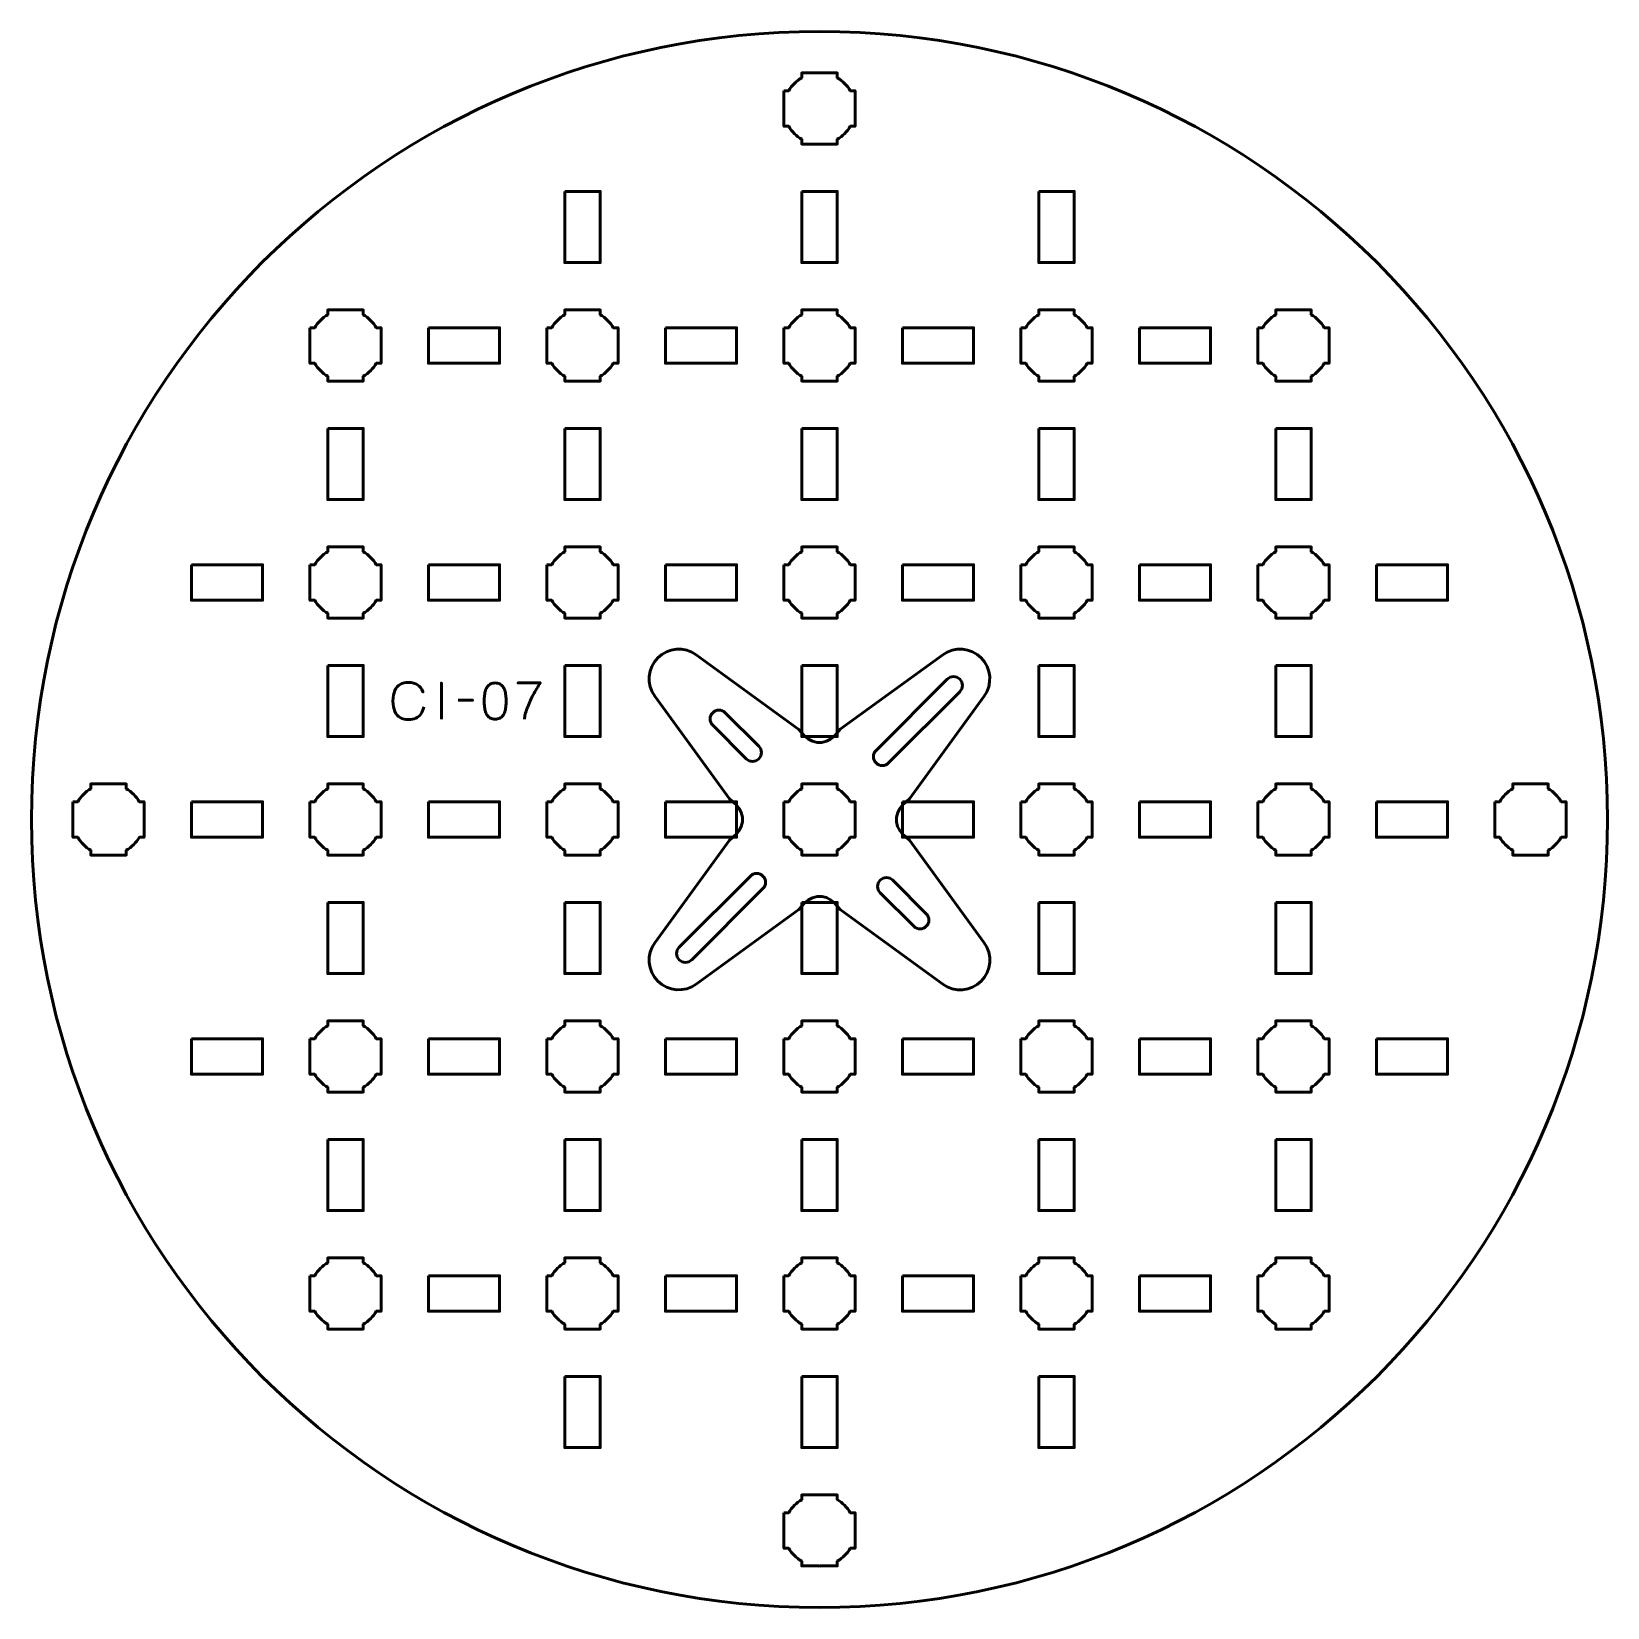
# Model space of a CAD drawing. Header units: centimetres. Extents: x -17.1 to -3.8, y -21.5 to -8.2.
import ezdxf

# ---------------------------------------------------------------- set-up
doc = ezdxf.new("R2010")
doc.units = ezdxf.units.CM
doc.header["$MEASUREMENT"] = 0
doc.layers.add('Layer 1', color=7, linetype='Continuous')

msp = doc.modelspace()

# ---------------------------------------------------------------- linework, layer by layer
at = {"layer": 'Layer 1', "lineweight": 53}
msp.add_ellipse((-10.49999, -14.85003), major_axis=(0, 6.65), ratio=1, dxfattribs=at)
for points, knots in [([(-10.8, -8.69994), (-10.8, -8.69994), (-10.7598, -8.69994), (-10.7598, -8.69994), (-10.7598, -8.69994), (-10.73347, -8.65442), (-10.69551, -8.61649), (-10.65, -8.59016), (-10.65, -8.59016), (-10.65, -8.59016), (-10.65, -8.54994), (-10.65, -8.54994), (-10.65, -8.54994), (-10.65, -8.54994), (-10.35, -8.54994), (-10.35, -8.54994), (-10.35, -8.54994), (-10.35, -8.54994), (-10.35, -8.59013), (-10.35, -8.59013), (-10.35, -8.59013), (-10.30447, -8.61646), (-10.26648, -8.65441), (-10.24012, -8.69994), (-10.24012, -8.69994), (-10.24012, -8.69994), (-10.2, -8.69994), (-10.2, -8.69994), (-10.2, -8.69994), (-10.2, -8.69994), (-10.2, -8.84536), (-10.2, -8.84536), (-10.2, -8.84536), (-10.2, -8.84536), (-10.19994, -8.85001), (-10.19994, -8.85001), (-10.19994, -8.85001), (-10.19994, -8.85001), (-10.2, -8.85465), (-10.2, -8.85465), (-10.2, -8.85465), (-10.2, -8.85465), (-10.2, -8.99994), (-10.2, -8.99994), (-10.2, -8.99994), (-10.2, -8.99994), (-10.24007, -8.99994), (-10.24007, -8.99994), (-10.24007, -8.99994), (-10.26642, -9.04551), (-10.30442, -9.08352), (-10.35, -9.10988), (-10.35, -9.10988), (-10.35, -9.10988), (-10.35, -9.14994), (-10.35, -9.14994), (-10.35, -9.14994), (-10.35, -9.14994), (-10.49328, -9.14994), (-10.49328, -9.14994), (-10.49328, -9.14994), (-10.49328, -9.14994), (-10.49995, -9.15002), (-10.49995, -9.15002), (-10.49995, -9.15002), (-10.49995, -9.15002), (-10.50663, -9.14994), (-10.50663, -9.14994), (-10.50663, -9.14994), (-10.50663, -9.14994), (-10.65, -9.14994), (-10.65, -9.14994), (-10.65, -9.14994), (-10.65, -9.14994), (-10.65, -9.10984), (-10.65, -9.10984), (-10.65, -9.10984), (-10.69554, -9.08348), (-10.73352, -9.04549), (-10.75985, -8.99994), (-10.75985, -8.99994), (-10.75985, -8.99994), (-10.8, -8.99994), (-10.8, -8.99994), (-10.8, -8.99994), (-10.8, -8.99994), (-10.8, -8.69994), (-10.8, -8.69994)], [0, 0, 0, 0, 0.04545455, 0.04545455, 0.04545455, 0.04545455, 0.09090909, 0.09090909, 0.09090909, 0.09090909, 0.13636364, 0.13636364, 0.13636364, 0.13636364, 0.18181818, 0.18181818, 0.18181818, 0.18181818, 0.22727273, 0.22727273, 0.22727273, 0.22727273, 0.27272727, 0.27272727, 0.27272727, 0.27272727, 0.31818182, 0.31818182, 0.31818182, 0.31818182, 0.36363636, 0.36363636, 0.36363636, 0.36363636, 0.40909091, 0.40909091, 0.40909091, 0.40909091, 0.45454545, 0.45454545, 0.45454545, 0.45454545, 0.5, 0.5, 0.5, 0.5, 0.54545455, 0.54545455, 0.54545455, 0.54545455, 0.59090909, 0.59090909, 0.59090909, 0.59090909, 0.63636364, 0.63636364, 0.63636364, 0.63636364, 0.68181818, 0.68181818, 0.68181818, 0.68181818, 0.72727273, 0.72727273, 0.72727273, 0.72727273, 0.77272727, 0.77272727, 0.77272727, 0.77272727, 0.81818182, 0.81818182, 0.81818182, 0.81818182, 0.86363636, 0.86363636, 0.86363636, 0.86363636, 0.90909091, 0.90909091, 0.90909091, 0.90909091, 0.95454545, 0.95454545, 0.95454545, 0.95454545, 1, 1, 1, 1]), ([(-12.64997, -9.54999), (-12.64997, -9.54999), (-12.34997, -9.54999), (-12.34997, -9.54999), (-12.34997, -9.54999), (-12.34997, -9.54999), (-12.34997, -10.14999), (-12.34997, -10.14999), (-12.34997, -10.14999), (-12.34997, -10.14999), (-12.64997, -10.14999), (-12.64997, -10.14999), (-12.64997, -10.14999), (-12.64997, -10.14999), (-12.64997, -9.54999), (-12.64997, -9.54999)], [0, 0, 0, 0, 0.25, 0.25, 0.25, 0.25, 0.5, 0.5, 0.5, 0.5, 0.75, 0.75, 0.75, 0.75, 1, 1, 1, 1]), ([(-10.65004, -9.54999), (-10.65004, -9.54999), (-10.35004, -9.54999), (-10.35004, -9.54999), (-10.35004, -9.54999), (-10.35004, -9.54999), (-10.35004, -10.14999), (-10.35004, -10.14999), (-10.35004, -10.14999), (-10.35004, -10.14999), (-10.65004, -10.14999), (-10.65004, -10.14999), (-10.65004, -10.14999), (-10.65004, -10.14999), (-10.65004, -9.54999), (-10.65004, -9.54999)], [0, 0, 0, 0, 0.25, 0.25, 0.25, 0.25, 0.5, 0.5, 0.5, 0.5, 0.75, 0.75, 0.75, 0.75, 1, 1, 1, 1]), ([(-8.64997, -9.54999), (-8.64997, -9.54999), (-8.34997, -9.54999), (-8.34997, -9.54999), (-8.34997, -9.54999), (-8.34997, -9.54999), (-8.34997, -10.14999), (-8.34997, -10.14999), (-8.34997, -10.14999), (-8.34997, -10.14999), (-8.64997, -10.14999), (-8.64997, -10.14999), (-8.64997, -10.14999), (-8.64997, -10.14999), (-8.64997, -9.54999), (-8.64997, -9.54999)], [0, 0, 0, 0, 0.25, 0.25, 0.25, 0.25, 0.5, 0.5, 0.5, 0.5, 0.75, 0.75, 0.75, 0.75, 1, 1, 1, 1]), ([(-14.8, -10.69994), (-14.8, -10.69994), (-14.7598, -10.69994), (-14.7598, -10.69994), (-14.7598, -10.69994), (-14.73347, -10.65442), (-14.69551, -10.61649), (-14.65, -10.59016), (-14.65, -10.59016), (-14.65, -10.59016), (-14.65, -10.54994), (-14.65, -10.54994), (-14.65, -10.54994), (-14.65, -10.54994), (-14.35, -10.54994), (-14.35, -10.54994), (-14.35, -10.54994), (-14.35, -10.54994), (-14.35, -10.59013), (-14.35, -10.59013), (-14.35, -10.59013), (-14.30447, -10.61646), (-14.26648, -10.65441), (-14.24012, -10.69994), (-14.24012, -10.69994), (-14.24012, -10.69994), (-14.2, -10.69994), (-14.2, -10.69994), (-14.2, -10.69994), (-14.2, -10.69994), (-14.2, -10.84536), (-14.2, -10.84536), (-14.2, -10.84536), (-14.2, -10.84536), (-14.19994, -10.85001), (-14.19994, -10.85001), (-14.19994, -10.85001), (-14.19994, -10.85001), (-14.2, -10.85465), (-14.2, -10.85465), (-14.2, -10.85465), (-14.2, -10.85465), (-14.2, -10.99994), (-14.2, -10.99994), (-14.2, -10.99994), (-14.2, -10.99994), (-14.24007, -10.99994), (-14.24007, -10.99994), (-14.24007, -10.99994), (-14.26642, -11.04551), (-14.30442, -11.08352), (-14.35, -11.10988), (-14.35, -11.10988), (-14.35, -11.10988), (-14.35, -11.14994), (-14.35, -11.14994), (-14.35, -11.14994), (-14.35, -11.14994), (-14.49328, -11.14994), (-14.49328, -11.14994), (-14.49328, -11.14994), (-14.49328, -11.14994), (-14.49995, -11.15002), (-14.49995, -11.15002), (-14.49995, -11.15002), (-14.49995, -11.15002), (-14.50663, -11.14994), (-14.50663, -11.14994), (-14.50663, -11.14994), (-14.50663, -11.14994), (-14.65, -11.14994), (-14.65, -11.14994), (-14.65, -11.14994), (-14.65, -11.14994), (-14.65, -11.10984), (-14.65, -11.10984), (-14.65, -11.10984), (-14.69554, -11.08348), (-14.73352, -11.04549), (-14.75985, -10.99994), (-14.75985, -10.99994), (-14.75985, -10.99994), (-14.8, -10.99994), (-14.8, -10.99994), (-14.8, -10.99994), (-14.8, -10.99994), (-14.8, -10.69994), (-14.8, -10.69994)], [0, 0, 0, 0, 0.04545455, 0.04545455, 0.04545455, 0.04545455, 0.09090909, 0.09090909, 0.09090909, 0.09090909, 0.13636364, 0.13636364, 0.13636364, 0.13636364, 0.18181818, 0.18181818, 0.18181818, 0.18181818, 0.22727273, 0.22727273, 0.22727273, 0.22727273, 0.27272727, 0.27272727, 0.27272727, 0.27272727, 0.31818182, 0.31818182, 0.31818182, 0.31818182, 0.36363636, 0.36363636, 0.36363636, 0.36363636, 0.40909091, 0.40909091, 0.40909091, 0.40909091, 0.45454545, 0.45454545, 0.45454545, 0.45454545, 0.5, 0.5, 0.5, 0.5, 0.54545455, 0.54545455, 0.54545455, 0.54545455, 0.59090909, 0.59090909, 0.59090909, 0.59090909, 0.63636364, 0.63636364, 0.63636364, 0.63636364, 0.68181818, 0.68181818, 0.68181818, 0.68181818, 0.72727273, 0.72727273, 0.72727273, 0.72727273, 0.77272727, 0.77272727, 0.77272727, 0.77272727, 0.81818182, 0.81818182, 0.81818182, 0.81818182, 0.86363636, 0.86363636, 0.86363636, 0.86363636, 0.90909091, 0.90909091, 0.90909091, 0.90909091, 0.95454545, 0.95454545, 0.95454545, 0.95454545, 1, 1, 1, 1]), ([(-12.8, -10.69994), (-12.8, -10.69994), (-12.7598, -10.69994), (-12.7598, -10.69994), (-12.7598, -10.69994), (-12.73347, -10.65442), (-12.69551, -10.61649), (-12.65, -10.59016), (-12.65, -10.59016), (-12.65, -10.59016), (-12.65, -10.54994), (-12.65, -10.54994), (-12.65, -10.54994), (-12.65, -10.54994), (-12.35, -10.54994), (-12.35, -10.54994), (-12.35, -10.54994), (-12.35, -10.54994), (-12.35, -10.59013), (-12.35, -10.59013), (-12.35, -10.59013), (-12.30447, -10.61646), (-12.26648, -10.65441), (-12.24012, -10.69994), (-12.24012, -10.69994), (-12.24012, -10.69994), (-12.2, -10.69994), (-12.2, -10.69994), (-12.2, -10.69994), (-12.2, -10.69994), (-12.2, -10.84536), (-12.2, -10.84536), (-12.2, -10.84536), (-12.2, -10.84536), (-12.19994, -10.85001), (-12.19994, -10.85001), (-12.19994, -10.85001), (-12.19994, -10.85001), (-12.2, -10.85465), (-12.2, -10.85465), (-12.2, -10.85465), (-12.2, -10.85465), (-12.2, -10.99994), (-12.2, -10.99994), (-12.2, -10.99994), (-12.2, -10.99994), (-12.24007, -10.99994), (-12.24007, -10.99994), (-12.24007, -10.99994), (-12.26642, -11.04551), (-12.30442, -11.08352), (-12.35, -11.10988), (-12.35, -11.10988), (-12.35, -11.10988), (-12.35, -11.14994), (-12.35, -11.14994), (-12.35, -11.14994), (-12.35, -11.14994), (-12.49328, -11.14994), (-12.49328, -11.14994), (-12.49328, -11.14994), (-12.49328, -11.14994), (-12.49995, -11.15002), (-12.49995, -11.15002), (-12.49995, -11.15002), (-12.49995, -11.15002), (-12.50663, -11.14994), (-12.50663, -11.14994), (-12.50663, -11.14994), (-12.50663, -11.14994), (-12.65, -11.14994), (-12.65, -11.14994), (-12.65, -11.14994), (-12.65, -11.14994), (-12.65, -11.10984), (-12.65, -11.10984), (-12.65, -11.10984), (-12.69554, -11.08348), (-12.73352, -11.04549), (-12.75985, -10.99994), (-12.75985, -10.99994), (-12.75985, -10.99994), (-12.8, -10.99994), (-12.8, -10.99994), (-12.8, -10.99994), (-12.8, -10.99994), (-12.8, -10.69994), (-12.8, -10.69994)], [0, 0, 0, 0, 0.04545455, 0.04545455, 0.04545455, 0.04545455, 0.09090909, 0.09090909, 0.09090909, 0.09090909, 0.13636364, 0.13636364, 0.13636364, 0.13636364, 0.18181818, 0.18181818, 0.18181818, 0.18181818, 0.22727273, 0.22727273, 0.22727273, 0.22727273, 0.27272727, 0.27272727, 0.27272727, 0.27272727, 0.31818182, 0.31818182, 0.31818182, 0.31818182, 0.36363636, 0.36363636, 0.36363636, 0.36363636, 0.40909091, 0.40909091, 0.40909091, 0.40909091, 0.45454545, 0.45454545, 0.45454545, 0.45454545, 0.5, 0.5, 0.5, 0.5, 0.54545455, 0.54545455, 0.54545455, 0.54545455, 0.59090909, 0.59090909, 0.59090909, 0.59090909, 0.63636364, 0.63636364, 0.63636364, 0.63636364, 0.68181818, 0.68181818, 0.68181818, 0.68181818, 0.72727273, 0.72727273, 0.72727273, 0.72727273, 0.77272727, 0.77272727, 0.77272727, 0.77272727, 0.81818182, 0.81818182, 0.81818182, 0.81818182, 0.86363636, 0.86363636, 0.86363636, 0.86363636, 0.90909091, 0.90909091, 0.90909091, 0.90909091, 0.95454545, 0.95454545, 0.95454545, 0.95454545, 1, 1, 1, 1]), ([(-10.8, -10.69994), (-10.8, -10.69994), (-10.7598, -10.69994), (-10.7598, -10.69994), (-10.7598, -10.69994), (-10.73347, -10.65442), (-10.69551, -10.61649), (-10.65, -10.59016), (-10.65, -10.59016), (-10.65, -10.59016), (-10.65, -10.54994), (-10.65, -10.54994), (-10.65, -10.54994), (-10.65, -10.54994), (-10.35, -10.54994), (-10.35, -10.54994), (-10.35, -10.54994), (-10.35, -10.54994), (-10.35, -10.59013), (-10.35, -10.59013), (-10.35, -10.59013), (-10.30447, -10.61646), (-10.26648, -10.65441), (-10.24012, -10.69994), (-10.24012, -10.69994), (-10.24012, -10.69994), (-10.2, -10.69994), (-10.2, -10.69994), (-10.2, -10.69994), (-10.2, -10.69994), (-10.2, -10.84536), (-10.2, -10.84536), (-10.2, -10.84536), (-10.2, -10.84536), (-10.19994, -10.85001), (-10.19994, -10.85001), (-10.19994, -10.85001), (-10.19994, -10.85001), (-10.2, -10.85465), (-10.2, -10.85465), (-10.2, -10.85465), (-10.2, -10.85465), (-10.2, -10.99994), (-10.2, -10.99994), (-10.2, -10.99994), (-10.2, -10.99994), (-10.24007, -10.99994), (-10.24007, -10.99994), (-10.24007, -10.99994), (-10.26642, -11.04551), (-10.30442, -11.08352), (-10.35, -11.10988), (-10.35, -11.10988), (-10.35, -11.10988), (-10.35, -11.14994), (-10.35, -11.14994), (-10.35, -11.14994), (-10.35, -11.14994), (-10.49328, -11.14994), (-10.49328, -11.14994), (-10.49328, -11.14994), (-10.49328, -11.14994), (-10.49995, -11.15002), (-10.49995, -11.15002), (-10.49995, -11.15002), (-10.49995, -11.15002), (-10.50663, -11.14994), (-10.50663, -11.14994), (-10.50663, -11.14994), (-10.50663, -11.14994), (-10.65, -11.14994), (-10.65, -11.14994), (-10.65, -11.14994), (-10.65, -11.14994), (-10.65, -11.10984), (-10.65, -11.10984), (-10.65, -11.10984), (-10.69554, -11.08348), (-10.73352, -11.04549), (-10.75985, -10.99994), (-10.75985, -10.99994), (-10.75985, -10.99994), (-10.8, -10.99994), (-10.8, -10.99994), (-10.8, -10.99994), (-10.8, -10.99994), (-10.8, -10.69994), (-10.8, -10.69994)], [0, 0, 0, 0, 0.04545455, 0.04545455, 0.04545455, 0.04545455, 0.09090909, 0.09090909, 0.09090909, 0.09090909, 0.13636364, 0.13636364, 0.13636364, 0.13636364, 0.18181818, 0.18181818, 0.18181818, 0.18181818, 0.22727273, 0.22727273, 0.22727273, 0.22727273, 0.27272727, 0.27272727, 0.27272727, 0.27272727, 0.31818182, 0.31818182, 0.31818182, 0.31818182, 0.36363636, 0.36363636, 0.36363636, 0.36363636, 0.40909091, 0.40909091, 0.40909091, 0.40909091, 0.45454545, 0.45454545, 0.45454545, 0.45454545, 0.5, 0.5, 0.5, 0.5, 0.54545455, 0.54545455, 0.54545455, 0.54545455, 0.59090909, 0.59090909, 0.59090909, 0.59090909, 0.63636364, 0.63636364, 0.63636364, 0.63636364, 0.68181818, 0.68181818, 0.68181818, 0.68181818, 0.72727273, 0.72727273, 0.72727273, 0.72727273, 0.77272727, 0.77272727, 0.77272727, 0.77272727, 0.81818182, 0.81818182, 0.81818182, 0.81818182, 0.86363636, 0.86363636, 0.86363636, 0.86363636, 0.90909091, 0.90909091, 0.90909091, 0.90909091, 0.95454545, 0.95454545, 0.95454545, 0.95454545, 1, 1, 1, 1]), ([(-8.8, -10.69994), (-8.8, -10.69994), (-8.7598, -10.69994), (-8.7598, -10.69994), (-8.7598, -10.69994), (-8.73347, -10.65442), (-8.69551, -10.61649), (-8.65, -10.59016), (-8.65, -10.59016), (-8.65, -10.59016), (-8.65, -10.54994), (-8.65, -10.54994), (-8.65, -10.54994), (-8.65, -10.54994), (-8.35, -10.54994), (-8.35, -10.54994), (-8.35, -10.54994), (-8.35, -10.54994), (-8.35, -10.59013), (-8.35, -10.59013), (-8.35, -10.59013), (-8.30447, -10.61646), (-8.26648, -10.65441), (-8.24012, -10.69994), (-8.24012, -10.69994), (-8.24012, -10.69994), (-8.2, -10.69994), (-8.2, -10.69994), (-8.2, -10.69994), (-8.2, -10.69994), (-8.2, -10.84536), (-8.2, -10.84536), (-8.2, -10.84536), (-8.2, -10.84536), (-8.19994, -10.85001), (-8.19994, -10.85001), (-8.19994, -10.85001), (-8.19994, -10.85001), (-8.2, -10.85465), (-8.2, -10.85465), (-8.2, -10.85465), (-8.2, -10.85465), (-8.2, -10.99994), (-8.2, -10.99994), (-8.2, -10.99994), (-8.2, -10.99994), (-8.24007, -10.99994), (-8.24007, -10.99994), (-8.24007, -10.99994), (-8.26642, -11.04551), (-8.30442, -11.08352), (-8.35, -11.10988), (-8.35, -11.10988), (-8.35, -11.10988), (-8.35, -11.14994), (-8.35, -11.14994), (-8.35, -11.14994), (-8.35, -11.14994), (-8.49328, -11.14994), (-8.49328, -11.14994), (-8.49328, -11.14994), (-8.49328, -11.14994), (-8.49995, -11.15002), (-8.49995, -11.15002), (-8.49995, -11.15002), (-8.49995, -11.15002), (-8.50663, -11.14994), (-8.50663, -11.14994), (-8.50663, -11.14994), (-8.50663, -11.14994), (-8.65, -11.14994), (-8.65, -11.14994), (-8.65, -11.14994), (-8.65, -11.14994), (-8.65, -11.10984), (-8.65, -11.10984), (-8.65, -11.10984), (-8.69554, -11.08348), (-8.73352, -11.04549), (-8.75985, -10.99994), (-8.75985, -10.99994), (-8.75985, -10.99994), (-8.8, -10.99994), (-8.8, -10.99994), (-8.8, -10.99994), (-8.8, -10.99994), (-8.8, -10.69994), (-8.8, -10.69994)], [0, 0, 0, 0, 0.04545455, 0.04545455, 0.04545455, 0.04545455, 0.09090909, 0.09090909, 0.09090909, 0.09090909, 0.13636364, 0.13636364, 0.13636364, 0.13636364, 0.18181818, 0.18181818, 0.18181818, 0.18181818, 0.22727273, 0.22727273, 0.22727273, 0.22727273, 0.27272727, 0.27272727, 0.27272727, 0.27272727, 0.31818182, 0.31818182, 0.31818182, 0.31818182, 0.36363636, 0.36363636, 0.36363636, 0.36363636, 0.40909091, 0.40909091, 0.40909091, 0.40909091, 0.45454545, 0.45454545, 0.45454545, 0.45454545, 0.5, 0.5, 0.5, 0.5, 0.54545455, 0.54545455, 0.54545455, 0.54545455, 0.59090909, 0.59090909, 0.59090909, 0.59090909, 0.63636364, 0.63636364, 0.63636364, 0.63636364, 0.68181818, 0.68181818, 0.68181818, 0.68181818, 0.72727273, 0.72727273, 0.72727273, 0.72727273, 0.77272727, 0.77272727, 0.77272727, 0.77272727, 0.81818182, 0.81818182, 0.81818182, 0.81818182, 0.86363636, 0.86363636, 0.86363636, 0.86363636, 0.90909091, 0.90909091, 0.90909091, 0.90909091, 0.95454545, 0.95454545, 0.95454545, 0.95454545, 1, 1, 1, 1]), ([(-6.8, -10.69994), (-6.8, -10.69994), (-6.7598, -10.69994), (-6.7598, -10.69994), (-6.7598, -10.69994), (-6.73347, -10.65442), (-6.69551, -10.61649), (-6.65, -10.59016), (-6.65, -10.59016), (-6.65, -10.59016), (-6.65, -10.54994), (-6.65, -10.54994), (-6.65, -10.54994), (-6.65, -10.54994), (-6.35, -10.54994), (-6.35, -10.54994), (-6.35, -10.54994), (-6.35, -10.54994), (-6.35, -10.59013), (-6.35, -10.59013), (-6.35, -10.59013), (-6.30447, -10.61646), (-6.26648, -10.65441), (-6.24012, -10.69994), (-6.24012, -10.69994), (-6.24012, -10.69994), (-6.2, -10.69994), (-6.2, -10.69994), (-6.2, -10.69994), (-6.2, -10.69994), (-6.2, -10.84536), (-6.2, -10.84536), (-6.2, -10.84536), (-6.2, -10.84536), (-6.19994, -10.85001), (-6.19994, -10.85001), (-6.19994, -10.85001), (-6.19994, -10.85001), (-6.2, -10.85465), (-6.2, -10.85465), (-6.2, -10.85465), (-6.2, -10.85465), (-6.2, -10.99994), (-6.2, -10.99994), (-6.2, -10.99994), (-6.2, -10.99994), (-6.24007, -10.99994), (-6.24007, -10.99994), (-6.24007, -10.99994), (-6.26642, -11.04551), (-6.30442, -11.08352), (-6.35, -11.10988), (-6.35, -11.10988), (-6.35, -11.10988), (-6.35, -11.14994), (-6.35, -11.14994), (-6.35, -11.14994), (-6.35, -11.14994), (-6.49328, -11.14994), (-6.49328, -11.14994), (-6.49328, -11.14994), (-6.49328, -11.14994), (-6.49995, -11.15002), (-6.49995, -11.15002), (-6.49995, -11.15002), (-6.49995, -11.15002), (-6.50663, -11.14994), (-6.50663, -11.14994), (-6.50663, -11.14994), (-6.50663, -11.14994), (-6.65, -11.14994), (-6.65, -11.14994), (-6.65, -11.14994), (-6.65, -11.14994), (-6.65, -11.10984), (-6.65, -11.10984), (-6.65, -11.10984), (-6.69554, -11.08348), (-6.73352, -11.04549), (-6.75985, -10.99994), (-6.75985, -10.99994), (-6.75985, -10.99994), (-6.8, -10.99994), (-6.8, -10.99994), (-6.8, -10.99994), (-6.8, -10.99994), (-6.8, -10.69994), (-6.8, -10.69994)], [0, 0, 0, 0, 0.04545455, 0.04545455, 0.04545455, 0.04545455, 0.09090909, 0.09090909, 0.09090909, 0.09090909, 0.13636364, 0.13636364, 0.13636364, 0.13636364, 0.18181818, 0.18181818, 0.18181818, 0.18181818, 0.22727273, 0.22727273, 0.22727273, 0.22727273, 0.27272727, 0.27272727, 0.27272727, 0.27272727, 0.31818182, 0.31818182, 0.31818182, 0.31818182, 0.36363636, 0.36363636, 0.36363636, 0.36363636, 0.40909091, 0.40909091, 0.40909091, 0.40909091, 0.45454545, 0.45454545, 0.45454545, 0.45454545, 0.5, 0.5, 0.5, 0.5, 0.54545455, 0.54545455, 0.54545455, 0.54545455, 0.59090909, 0.59090909, 0.59090909, 0.59090909, 0.63636364, 0.63636364, 0.63636364, 0.63636364, 0.68181818, 0.68181818, 0.68181818, 0.68181818, 0.72727273, 0.72727273, 0.72727273, 0.72727273, 0.77272727, 0.77272727, 0.77272727, 0.77272727, 0.81818182, 0.81818182, 0.81818182, 0.81818182, 0.86363636, 0.86363636, 0.86363636, 0.86363636, 0.90909091, 0.90909091, 0.90909091, 0.90909091, 0.95454545, 0.95454545, 0.95454545, 0.95454545, 1, 1, 1, 1]), ([(-13.79995, -10.69997), (-13.79995, -10.69997), (-13.19995, -10.69997), (-13.19995, -10.69997), (-13.19995, -10.69997), (-13.19995, -10.69997), (-13.19995, -10.99997), (-13.19995, -10.99997), (-13.19995, -10.99997), (-13.19995, -10.99997), (-13.79995, -10.99997), (-13.79995, -10.99997), (-13.79995, -10.99997), (-13.79995, -10.99997), (-13.79995, -10.69997), (-13.79995, -10.69997)], [0, 0, 0, 0, 0.25, 0.25, 0.25, 0.25, 0.5, 0.5, 0.5, 0.5, 0.75, 0.75, 0.75, 0.75, 1, 1, 1, 1]), ([(-11.79999, -10.69997), (-11.79999, -10.69997), (-11.19998, -10.69997), (-11.19998, -10.69997), (-11.19998, -10.69997), (-11.19998, -10.69997), (-11.19998, -10.99997), (-11.19998, -10.99997), (-11.19998, -10.99997), (-11.19998, -10.99997), (-11.79999, -10.99997), (-11.79999, -10.99997), (-11.79999, -10.99997), (-11.79999, -10.99997), (-11.79999, -10.69997), (-11.79999, -10.69997)], [0, 0, 0, 0, 0.25, 0.25, 0.25, 0.25, 0.5, 0.5, 0.5, 0.5, 0.75, 0.75, 0.75, 0.75, 1, 1, 1, 1]), ([(-9.79992, -10.69997), (-9.79992, -10.69997), (-9.19992, -10.69997), (-9.19992, -10.69997), (-9.19992, -10.69997), (-9.19992, -10.69997), (-9.19992, -10.99997), (-9.19992, -10.99997), (-9.19992, -10.99997), (-9.19992, -10.99997), (-9.79992, -10.99997), (-9.79992, -10.99997), (-9.79992, -10.99997), (-9.79992, -10.99997), (-9.79992, -10.69997), (-9.79992, -10.69997)], [0, 0, 0, 0, 0.25, 0.25, 0.25, 0.25, 0.5, 0.5, 0.5, 0.5, 0.75, 0.75, 0.75, 0.75, 1, 1, 1, 1]), ([(-7.79995, -10.69997), (-7.79995, -10.69997), (-7.19995, -10.69997), (-7.19995, -10.69997), (-7.19995, -10.69997), (-7.19995, -10.69997), (-7.19995, -10.99997), (-7.19995, -10.99997), (-7.19995, -10.99997), (-7.19995, -10.99997), (-7.79995, -10.99997), (-7.79995, -10.99997), (-7.79995, -10.99997), (-7.79995, -10.99997), (-7.79995, -10.69997), (-7.79995, -10.69997)], [0, 0, 0, 0, 0.25, 0.25, 0.25, 0.25, 0.5, 0.5, 0.5, 0.5, 0.75, 0.75, 0.75, 0.75, 1, 1, 1, 1]), ([(-14.65004, -11.54999), (-14.65004, -11.54999), (-14.35004, -11.54999), (-14.35004, -11.54999), (-14.35004, -11.54999), (-14.35004, -11.54999), (-14.35004, -12.14999), (-14.35004, -12.14999), (-14.35004, -12.14999), (-14.35004, -12.14999), (-14.65004, -12.14999), (-14.65004, -12.14999), (-14.65004, -12.14999), (-14.65004, -12.14999), (-14.65004, -11.54999), (-14.65004, -11.54999)], [0, 0, 0, 0, 0.25, 0.25, 0.25, 0.25, 0.5, 0.5, 0.5, 0.5, 0.75, 0.75, 0.75, 0.75, 1, 1, 1, 1]), ([(-12.64997, -11.54999), (-12.64997, -11.54999), (-12.34997, -11.54999), (-12.34997, -11.54999), (-12.34997, -11.54999), (-12.34997, -11.54999), (-12.34997, -12.14999), (-12.34997, -12.14999), (-12.34997, -12.14999), (-12.34997, -12.14999), (-12.64997, -12.14999), (-12.64997, -12.14999), (-12.64997, -12.14999), (-12.64997, -12.14999), (-12.64997, -11.54999), (-12.64997, -11.54999)], [0, 0, 0, 0, 0.25, 0.25, 0.25, 0.25, 0.5, 0.5, 0.5, 0.5, 0.75, 0.75, 0.75, 0.75, 1, 1, 1, 1]), ([(-10.65004, -11.54999), (-10.65004, -11.54999), (-10.35004, -11.54999), (-10.35004, -11.54999), (-10.35004, -11.54999), (-10.35004, -11.54999), (-10.35004, -12.14999), (-10.35004, -12.14999), (-10.35004, -12.14999), (-10.35004, -12.14999), (-10.65004, -12.14999), (-10.65004, -12.14999), (-10.65004, -12.14999), (-10.65004, -12.14999), (-10.65004, -11.54999), (-10.65004, -11.54999)], [0, 0, 0, 0, 0.25, 0.25, 0.25, 0.25, 0.5, 0.5, 0.5, 0.5, 0.75, 0.75, 0.75, 0.75, 1, 1, 1, 1]), ([(-8.64994, -11.54999), (-8.64994, -11.54999), (-8.34993, -11.54999), (-8.34993, -11.54999), (-8.34993, -11.54999), (-8.34993, -11.54999), (-8.34993, -12.14999), (-8.34993, -12.14999), (-8.34993, -12.14999), (-8.34993, -12.14999), (-8.64994, -12.14999), (-8.64994, -12.14999), (-8.64994, -12.14999), (-8.64994, -12.14999), (-8.64994, -11.54999), (-8.64994, -11.54999)], [0, 0, 0, 0, 0.25, 0.25, 0.25, 0.25, 0.5, 0.5, 0.5, 0.5, 0.75, 0.75, 0.75, 0.75, 1, 1, 1, 1]), ([(-6.65004, -11.54999), (-6.65004, -11.54999), (-6.35004, -11.54999), (-6.35004, -11.54999), (-6.35004, -11.54999), (-6.35004, -11.54999), (-6.35004, -12.14999), (-6.35004, -12.14999), (-6.35004, -12.14999), (-6.35004, -12.14999), (-6.65004, -12.14999), (-6.65004, -12.14999), (-6.65004, -12.14999), (-6.65004, -12.14999), (-6.65004, -11.54999), (-6.65004, -11.54999)], [0, 0, 0, 0, 0.25, 0.25, 0.25, 0.25, 0.5, 0.5, 0.5, 0.5, 0.75, 0.75, 0.75, 0.75, 1, 1, 1, 1]), ([(-14.8, -12.69994), (-14.8, -12.69994), (-14.7598, -12.69994), (-14.7598, -12.69994), (-14.7598, -12.69994), (-14.73347, -12.65442), (-14.69551, -12.61649), (-14.65, -12.59016), (-14.65, -12.59016), (-14.65, -12.59016), (-14.65, -12.54994), (-14.65, -12.54994), (-14.65, -12.54994), (-14.65, -12.54994), (-14.35, -12.54994), (-14.35, -12.54994), (-14.35, -12.54994), (-14.35, -12.54994), (-14.35, -12.59013), (-14.35, -12.59013), (-14.35, -12.59013), (-14.30447, -12.61646), (-14.26648, -12.65441), (-14.24012, -12.69994), (-14.24012, -12.69994), (-14.24012, -12.69994), (-14.2, -12.69994), (-14.2, -12.69994), (-14.2, -12.69994), (-14.2, -12.69994), (-14.2, -12.84536), (-14.2, -12.84536), (-14.2, -12.84536), (-14.2, -12.84536), (-14.19994, -12.85001), (-14.19994, -12.85001), (-14.19994, -12.85001), (-14.19994, -12.85001), (-14.2, -12.85465), (-14.2, -12.85465), (-14.2, -12.85465), (-14.2, -12.85465), (-14.2, -12.99994), (-14.2, -12.99994), (-14.2, -12.99994), (-14.2, -12.99994), (-14.24007, -12.99994), (-14.24007, -12.99994), (-14.24007, -12.99994), (-14.26642, -13.04551), (-14.30442, -13.08352), (-14.35, -13.10988), (-14.35, -13.10988), (-14.35, -13.10988), (-14.35, -13.14994), (-14.35, -13.14994), (-14.35, -13.14994), (-14.35, -13.14994), (-14.49328, -13.14994), (-14.49328, -13.14994), (-14.49328, -13.14994), (-14.49328, -13.14994), (-14.49995, -13.15002), (-14.49995, -13.15002), (-14.49995, -13.15002), (-14.49995, -13.15002), (-14.50663, -13.14994), (-14.50663, -13.14994), (-14.50663, -13.14994), (-14.50663, -13.14994), (-14.65, -13.14994), (-14.65, -13.14994), (-14.65, -13.14994), (-14.65, -13.14994), (-14.65, -13.10984), (-14.65, -13.10984), (-14.65, -13.10984), (-14.69554, -13.08348), (-14.73352, -13.04549), (-14.75985, -12.99994), (-14.75985, -12.99994), (-14.75985, -12.99994), (-14.8, -12.99994), (-14.8, -12.99994), (-14.8, -12.99994), (-14.8, -12.99994), (-14.8, -12.69994), (-14.8, -12.69994)], [0, 0, 0, 0, 0.04545455, 0.04545455, 0.04545455, 0.04545455, 0.09090909, 0.09090909, 0.09090909, 0.09090909, 0.13636364, 0.13636364, 0.13636364, 0.13636364, 0.18181818, 0.18181818, 0.18181818, 0.18181818, 0.22727273, 0.22727273, 0.22727273, 0.22727273, 0.27272727, 0.27272727, 0.27272727, 0.27272727, 0.31818182, 0.31818182, 0.31818182, 0.31818182, 0.36363636, 0.36363636, 0.36363636, 0.36363636, 0.40909091, 0.40909091, 0.40909091, 0.40909091, 0.45454545, 0.45454545, 0.45454545, 0.45454545, 0.5, 0.5, 0.5, 0.5, 0.54545455, 0.54545455, 0.54545455, 0.54545455, 0.59090909, 0.59090909, 0.59090909, 0.59090909, 0.63636364, 0.63636364, 0.63636364, 0.63636364, 0.68181818, 0.68181818, 0.68181818, 0.68181818, 0.72727273, 0.72727273, 0.72727273, 0.72727273, 0.77272727, 0.77272727, 0.77272727, 0.77272727, 0.81818182, 0.81818182, 0.81818182, 0.81818182, 0.86363636, 0.86363636, 0.86363636, 0.86363636, 0.90909091, 0.90909091, 0.90909091, 0.90909091, 0.95454545, 0.95454545, 0.95454545, 0.95454545, 1, 1, 1, 1]), ([(-12.8, -12.69994), (-12.8, -12.69994), (-12.7598, -12.69994), (-12.7598, -12.69994), (-12.7598, -12.69994), (-12.73347, -12.65442), (-12.69551, -12.61649), (-12.65, -12.59016), (-12.65, -12.59016), (-12.65, -12.59016), (-12.65, -12.54994), (-12.65, -12.54994), (-12.65, -12.54994), (-12.65, -12.54994), (-12.35, -12.54994), (-12.35, -12.54994), (-12.35, -12.54994), (-12.35, -12.54994), (-12.35, -12.59013), (-12.35, -12.59013), (-12.35, -12.59013), (-12.30447, -12.61646), (-12.26648, -12.65441), (-12.24012, -12.69994), (-12.24012, -12.69994), (-12.24012, -12.69994), (-12.2, -12.69994), (-12.2, -12.69994), (-12.2, -12.69994), (-12.2, -12.69994), (-12.2, -12.84536), (-12.2, -12.84536), (-12.2, -12.84536), (-12.2, -12.84536), (-12.19994, -12.85001), (-12.19994, -12.85001), (-12.19994, -12.85001), (-12.19994, -12.85001), (-12.2, -12.85465), (-12.2, -12.85465), (-12.2, -12.85465), (-12.2, -12.85465), (-12.2, -12.99994), (-12.2, -12.99994), (-12.2, -12.99994), (-12.2, -12.99994), (-12.24007, -12.99994), (-12.24007, -12.99994), (-12.24007, -12.99994), (-12.26642, -13.04551), (-12.30442, -13.08352), (-12.35, -13.10988), (-12.35, -13.10988), (-12.35, -13.10988), (-12.35, -13.14994), (-12.35, -13.14994), (-12.35, -13.14994), (-12.35, -13.14994), (-12.49328, -13.14994), (-12.49328, -13.14994), (-12.49328, -13.14994), (-12.49328, -13.14994), (-12.49995, -13.15002), (-12.49995, -13.15002), (-12.49995, -13.15002), (-12.49995, -13.15002), (-12.50663, -13.14994), (-12.50663, -13.14994), (-12.50663, -13.14994), (-12.50663, -13.14994), (-12.65, -13.14994), (-12.65, -13.14994), (-12.65, -13.14994), (-12.65, -13.14994), (-12.65, -13.10984), (-12.65, -13.10984), (-12.65, -13.10984), (-12.69554, -13.08348), (-12.73352, -13.04549), (-12.75985, -12.99994), (-12.75985, -12.99994), (-12.75985, -12.99994), (-12.8, -12.99994), (-12.8, -12.99994), (-12.8, -12.99994), (-12.8, -12.99994), (-12.8, -12.69994), (-12.8, -12.69994)], [0, 0, 0, 0, 0.04545455, 0.04545455, 0.04545455, 0.04545455, 0.09090909, 0.09090909, 0.09090909, 0.09090909, 0.13636364, 0.13636364, 0.13636364, 0.13636364, 0.18181818, 0.18181818, 0.18181818, 0.18181818, 0.22727273, 0.22727273, 0.22727273, 0.22727273, 0.27272727, 0.27272727, 0.27272727, 0.27272727, 0.31818182, 0.31818182, 0.31818182, 0.31818182, 0.36363636, 0.36363636, 0.36363636, 0.36363636, 0.40909091, 0.40909091, 0.40909091, 0.40909091, 0.45454545, 0.45454545, 0.45454545, 0.45454545, 0.5, 0.5, 0.5, 0.5, 0.54545455, 0.54545455, 0.54545455, 0.54545455, 0.59090909, 0.59090909, 0.59090909, 0.59090909, 0.63636364, 0.63636364, 0.63636364, 0.63636364, 0.68181818, 0.68181818, 0.68181818, 0.68181818, 0.72727273, 0.72727273, 0.72727273, 0.72727273, 0.77272727, 0.77272727, 0.77272727, 0.77272727, 0.81818182, 0.81818182, 0.81818182, 0.81818182, 0.86363636, 0.86363636, 0.86363636, 0.86363636, 0.90909091, 0.90909091, 0.90909091, 0.90909091, 0.95454545, 0.95454545, 0.95454545, 0.95454545, 1, 1, 1, 1]), ([(-10.8, -12.69994), (-10.8, -12.69994), (-10.7598, -12.69994), (-10.7598, -12.69994), (-10.7598, -12.69994), (-10.73347, -12.65442), (-10.69551, -12.61649), (-10.65, -12.59016), (-10.65, -12.59016), (-10.65, -12.59016), (-10.65, -12.54994), (-10.65, -12.54994), (-10.65, -12.54994), (-10.65, -12.54994), (-10.35, -12.54994), (-10.35, -12.54994), (-10.35, -12.54994), (-10.35, -12.54994), (-10.35, -12.59013), (-10.35, -12.59013), (-10.35, -12.59013), (-10.30447, -12.61646), (-10.26648, -12.65441), (-10.24012, -12.69994), (-10.24012, -12.69994), (-10.24012, -12.69994), (-10.2, -12.69994), (-10.2, -12.69994), (-10.2, -12.69994), (-10.2, -12.69994), (-10.2, -12.84536), (-10.2, -12.84536), (-10.2, -12.84536), (-10.2, -12.84536), (-10.19994, -12.85001), (-10.19994, -12.85001), (-10.19994, -12.85001), (-10.19994, -12.85001), (-10.2, -12.85465), (-10.2, -12.85465), (-10.2, -12.85465), (-10.2, -12.85465), (-10.2, -12.99994), (-10.2, -12.99994), (-10.2, -12.99994), (-10.2, -12.99994), (-10.24007, -12.99994), (-10.24007, -12.99994), (-10.24007, -12.99994), (-10.26642, -13.04551), (-10.30442, -13.08352), (-10.35, -13.10988), (-10.35, -13.10988), (-10.35, -13.10988), (-10.35, -13.14994), (-10.35, -13.14994), (-10.35, -13.14994), (-10.35, -13.14994), (-10.49328, -13.14994), (-10.49328, -13.14994), (-10.49328, -13.14994), (-10.49328, -13.14994), (-10.49995, -13.15002), (-10.49995, -13.15002), (-10.49995, -13.15002), (-10.49995, -13.15002), (-10.50663, -13.14994), (-10.50663, -13.14994), (-10.50663, -13.14994), (-10.50663, -13.14994), (-10.65, -13.14994), (-10.65, -13.14994), (-10.65, -13.14994), (-10.65, -13.14994), (-10.65, -13.10984), (-10.65, -13.10984), (-10.65, -13.10984), (-10.69554, -13.08348), (-10.73352, -13.04549), (-10.75985, -12.99994), (-10.75985, -12.99994), (-10.75985, -12.99994), (-10.8, -12.99994), (-10.8, -12.99994), (-10.8, -12.99994), (-10.8, -12.99994), (-10.8, -12.69994), (-10.8, -12.69994)], [0, 0, 0, 0, 0.04545455, 0.04545455, 0.04545455, 0.04545455, 0.09090909, 0.09090909, 0.09090909, 0.09090909, 0.13636364, 0.13636364, 0.13636364, 0.13636364, 0.18181818, 0.18181818, 0.18181818, 0.18181818, 0.22727273, 0.22727273, 0.22727273, 0.22727273, 0.27272727, 0.27272727, 0.27272727, 0.27272727, 0.31818182, 0.31818182, 0.31818182, 0.31818182, 0.36363636, 0.36363636, 0.36363636, 0.36363636, 0.40909091, 0.40909091, 0.40909091, 0.40909091, 0.45454545, 0.45454545, 0.45454545, 0.45454545, 0.5, 0.5, 0.5, 0.5, 0.54545455, 0.54545455, 0.54545455, 0.54545455, 0.59090909, 0.59090909, 0.59090909, 0.59090909, 0.63636364, 0.63636364, 0.63636364, 0.63636364, 0.68181818, 0.68181818, 0.68181818, 0.68181818, 0.72727273, 0.72727273, 0.72727273, 0.72727273, 0.77272727, 0.77272727, 0.77272727, 0.77272727, 0.81818182, 0.81818182, 0.81818182, 0.81818182, 0.86363636, 0.86363636, 0.86363636, 0.86363636, 0.90909091, 0.90909091, 0.90909091, 0.90909091, 0.95454545, 0.95454545, 0.95454545, 0.95454545, 1, 1, 1, 1]), ([(-8.8, -12.69994), (-8.8, -12.69994), (-8.7598, -12.69994), (-8.7598, -12.69994), (-8.7598, -12.69994), (-8.73347, -12.65442), (-8.69551, -12.61649), (-8.65, -12.59016), (-8.65, -12.59016), (-8.65, -12.59016), (-8.65, -12.54994), (-8.65, -12.54994), (-8.65, -12.54994), (-8.65, -12.54994), (-8.35, -12.54994), (-8.35, -12.54994), (-8.35, -12.54994), (-8.35, -12.54994), (-8.35, -12.59013), (-8.35, -12.59013), (-8.35, -12.59013), (-8.30447, -12.61646), (-8.26648, -12.65441), (-8.24012, -12.69994), (-8.24012, -12.69994), (-8.24012, -12.69994), (-8.2, -12.69994), (-8.2, -12.69994), (-8.2, -12.69994), (-8.2, -12.69994), (-8.2, -12.84536), (-8.2, -12.84536), (-8.2, -12.84536), (-8.2, -12.84536), (-8.19994, -12.85001), (-8.19994, -12.85001), (-8.19994, -12.85001), (-8.19994, -12.85001), (-8.2, -12.85465), (-8.2, -12.85465), (-8.2, -12.85465), (-8.2, -12.85465), (-8.2, -12.99994), (-8.2, -12.99994), (-8.2, -12.99994), (-8.2, -12.99994), (-8.24007, -12.99994), (-8.24007, -12.99994), (-8.24007, -12.99994), (-8.26642, -13.04551), (-8.30442, -13.08352), (-8.35, -13.10988), (-8.35, -13.10988), (-8.35, -13.10988), (-8.35, -13.14994), (-8.35, -13.14994), (-8.35, -13.14994), (-8.35, -13.14994), (-8.49328, -13.14994), (-8.49328, -13.14994), (-8.49328, -13.14994), (-8.49328, -13.14994), (-8.49995, -13.15002), (-8.49995, -13.15002), (-8.49995, -13.15002), (-8.49995, -13.15002), (-8.50663, -13.14994), (-8.50663, -13.14994), (-8.50663, -13.14994), (-8.50663, -13.14994), (-8.65, -13.14994), (-8.65, -13.14994), (-8.65, -13.14994), (-8.65, -13.14994), (-8.65, -13.10984), (-8.65, -13.10984), (-8.65, -13.10984), (-8.69554, -13.08348), (-8.73352, -13.04549), (-8.75985, -12.99994), (-8.75985, -12.99994), (-8.75985, -12.99994), (-8.8, -12.99994), (-8.8, -12.99994), (-8.8, -12.99994), (-8.8, -12.99994), (-8.8, -12.69994), (-8.8, -12.69994)], [0, 0, 0, 0, 0.04545455, 0.04545455, 0.04545455, 0.04545455, 0.09090909, 0.09090909, 0.09090909, 0.09090909, 0.13636364, 0.13636364, 0.13636364, 0.13636364, 0.18181818, 0.18181818, 0.18181818, 0.18181818, 0.22727273, 0.22727273, 0.22727273, 0.22727273, 0.27272727, 0.27272727, 0.27272727, 0.27272727, 0.31818182, 0.31818182, 0.31818182, 0.31818182, 0.36363636, 0.36363636, 0.36363636, 0.36363636, 0.40909091, 0.40909091, 0.40909091, 0.40909091, 0.45454545, 0.45454545, 0.45454545, 0.45454545, 0.5, 0.5, 0.5, 0.5, 0.54545455, 0.54545455, 0.54545455, 0.54545455, 0.59090909, 0.59090909, 0.59090909, 0.59090909, 0.63636364, 0.63636364, 0.63636364, 0.63636364, 0.68181818, 0.68181818, 0.68181818, 0.68181818, 0.72727273, 0.72727273, 0.72727273, 0.72727273, 0.77272727, 0.77272727, 0.77272727, 0.77272727, 0.81818182, 0.81818182, 0.81818182, 0.81818182, 0.86363636, 0.86363636, 0.86363636, 0.86363636, 0.90909091, 0.90909091, 0.90909091, 0.90909091, 0.95454545, 0.95454545, 0.95454545, 0.95454545, 1, 1, 1, 1]), ([(-6.8, -12.69994), (-6.8, -12.69994), (-6.7598, -12.69994), (-6.7598, -12.69994), (-6.7598, -12.69994), (-6.73347, -12.65442), (-6.69551, -12.61649), (-6.65, -12.59016), (-6.65, -12.59016), (-6.65, -12.59016), (-6.65, -12.54994), (-6.65, -12.54994), (-6.65, -12.54994), (-6.65, -12.54994), (-6.35, -12.54994), (-6.35, -12.54994), (-6.35, -12.54994), (-6.35, -12.54994), (-6.35, -12.59013), (-6.35, -12.59013), (-6.35, -12.59013), (-6.30447, -12.61646), (-6.26648, -12.65441), (-6.24012, -12.69994), (-6.24012, -12.69994), (-6.24012, -12.69994), (-6.2, -12.69994), (-6.2, -12.69994), (-6.2, -12.69994), (-6.2, -12.69994), (-6.2, -12.84536), (-6.2, -12.84536), (-6.2, -12.84536), (-6.2, -12.84536), (-6.19994, -12.85001), (-6.19994, -12.85001), (-6.19994, -12.85001), (-6.19994, -12.85001), (-6.2, -12.85465), (-6.2, -12.85465), (-6.2, -12.85465), (-6.2, -12.85465), (-6.2, -12.99994), (-6.2, -12.99994), (-6.2, -12.99994), (-6.2, -12.99994), (-6.24007, -12.99994), (-6.24007, -12.99994), (-6.24007, -12.99994), (-6.26642, -13.04551), (-6.30442, -13.08352), (-6.35, -13.10988), (-6.35, -13.10988), (-6.35, -13.10988), (-6.35, -13.14994), (-6.35, -13.14994), (-6.35, -13.14994), (-6.35, -13.14994), (-6.49328, -13.14994), (-6.49328, -13.14994), (-6.49328, -13.14994), (-6.49328, -13.14994), (-6.49995, -13.15002), (-6.49995, -13.15002), (-6.49995, -13.15002), (-6.49995, -13.15002), (-6.50663, -13.14994), (-6.50663, -13.14994), (-6.50663, -13.14994), (-6.50663, -13.14994), (-6.65, -13.14994), (-6.65, -13.14994), (-6.65, -13.14994), (-6.65, -13.14994), (-6.65, -13.10984), (-6.65, -13.10984), (-6.65, -13.10984), (-6.69554, -13.08348), (-6.73352, -13.04549), (-6.75985, -12.99994), (-6.75985, -12.99994), (-6.75985, -12.99994), (-6.8, -12.99994), (-6.8, -12.99994), (-6.8, -12.99994), (-6.8, -12.99994), (-6.8, -12.69994), (-6.8, -12.69994)], [0, 0, 0, 0, 0.04545455, 0.04545455, 0.04545455, 0.04545455, 0.09090909, 0.09090909, 0.09090909, 0.09090909, 0.13636364, 0.13636364, 0.13636364, 0.13636364, 0.18181818, 0.18181818, 0.18181818, 0.18181818, 0.22727273, 0.22727273, 0.22727273, 0.22727273, 0.27272727, 0.27272727, 0.27272727, 0.27272727, 0.31818182, 0.31818182, 0.31818182, 0.31818182, 0.36363636, 0.36363636, 0.36363636, 0.36363636, 0.40909091, 0.40909091, 0.40909091, 0.40909091, 0.45454545, 0.45454545, 0.45454545, 0.45454545, 0.5, 0.5, 0.5, 0.5, 0.54545455, 0.54545455, 0.54545455, 0.54545455, 0.59090909, 0.59090909, 0.59090909, 0.59090909, 0.63636364, 0.63636364, 0.63636364, 0.63636364, 0.68181818, 0.68181818, 0.68181818, 0.68181818, 0.72727273, 0.72727273, 0.72727273, 0.72727273, 0.77272727, 0.77272727, 0.77272727, 0.77272727, 0.81818182, 0.81818182, 0.81818182, 0.81818182, 0.86363636, 0.86363636, 0.86363636, 0.86363636, 0.90909091, 0.90909091, 0.90909091, 0.90909091, 0.95454545, 0.95454545, 0.95454545, 0.95454545, 1, 1, 1, 1]), ([(-15.79995, -12.69997), (-15.79995, -12.69997), (-15.19995, -12.69997), (-15.19995, -12.69997), (-15.19995, -12.69997), (-15.19995, -12.69997), (-15.19995, -12.99997), (-15.19995, -12.99997), (-15.19995, -12.99997), (-15.19995, -12.99997), (-15.79995, -12.99997), (-15.79995, -12.99997), (-15.79995, -12.99997), (-15.79995, -12.99997), (-15.79995, -12.69997), (-15.79995, -12.69997)], [0, 0, 0, 0, 0.25, 0.25, 0.25, 0.25, 0.5, 0.5, 0.5, 0.5, 0.75, 0.75, 0.75, 0.75, 1, 1, 1, 1]), ([(-13.79995, -12.69997), (-13.79995, -12.69997), (-13.19995, -12.69997), (-13.19995, -12.69997), (-13.19995, -12.69997), (-13.19995, -12.69997), (-13.19995, -12.99997), (-13.19995, -12.99997), (-13.19995, -12.99997), (-13.19995, -12.99997), (-13.79995, -12.99997), (-13.79995, -12.99997), (-13.79995, -12.99997), (-13.79995, -12.99997), (-13.79995, -12.69997), (-13.79995, -12.69997)], [0, 0, 0, 0, 0.25, 0.25, 0.25, 0.25, 0.5, 0.5, 0.5, 0.5, 0.75, 0.75, 0.75, 0.75, 1, 1, 1, 1]), ([(-11.79999, -12.69997), (-11.79999, -12.69997), (-11.19998, -12.69997), (-11.19998, -12.69997), (-11.19998, -12.69997), (-11.19998, -12.69997), (-11.19998, -12.99997), (-11.19998, -12.99997), (-11.19998, -12.99997), (-11.19998, -12.99997), (-11.79999, -12.99997), (-11.79999, -12.99997), (-11.79999, -12.99997), (-11.79999, -12.99997), (-11.79999, -12.69997), (-11.79999, -12.69997)], [0, 0, 0, 0, 0.25, 0.25, 0.25, 0.25, 0.5, 0.5, 0.5, 0.5, 0.75, 0.75, 0.75, 0.75, 1, 1, 1, 1]), ([(-9.79992, -12.69997), (-9.79992, -12.69997), (-9.19992, -12.69997), (-9.19992, -12.69997), (-9.19992, -12.69997), (-9.19992, -12.69997), (-9.19992, -12.99997), (-9.19992, -12.99997), (-9.19992, -12.99997), (-9.19992, -12.99997), (-9.79992, -12.99997), (-9.79992, -12.99997), (-9.79992, -12.99997), (-9.79992, -12.99997), (-9.79992, -12.69997), (-9.79992, -12.69997)], [0, 0, 0, 0, 0.25, 0.25, 0.25, 0.25, 0.5, 0.5, 0.5, 0.5, 0.75, 0.75, 0.75, 0.75, 1, 1, 1, 1]), ([(-7.79995, -12.69997), (-7.79995, -12.69997), (-7.19995, -12.69997), (-7.19995, -12.69997), (-7.19995, -12.69997), (-7.19995, -12.69997), (-7.19995, -12.99997), (-7.19995, -12.99997), (-7.19995, -12.99997), (-7.19995, -12.99997), (-7.79995, -12.99997), (-7.79995, -12.99997), (-7.79995, -12.99997), (-7.79995, -12.99997), (-7.79995, -12.69997), (-7.79995, -12.69997)], [0, 0, 0, 0, 0.25, 0.25, 0.25, 0.25, 0.5, 0.5, 0.5, 0.5, 0.75, 0.75, 0.75, 0.75, 1, 1, 1, 1]), ([(-5.79995, -12.7), (-5.79995, -12.7), (-5.19995, -12.7), (-5.19995, -12.7), (-5.19995, -12.7), (-5.19995, -12.7), (-5.19995, -13.00001), (-5.19995, -13.00001), (-5.19995, -13.00001), (-5.19995, -13.00001), (-5.79995, -13.00001), (-5.79995, -13.00001), (-5.79995, -13.00001), (-5.79995, -13.00001), (-5.79995, -12.7), (-5.79995, -12.7)], [0, 0, 0, 0, 0.25, 0.25, 0.25, 0.25, 0.5, 0.5, 0.5, 0.5, 0.75, 0.75, 0.75, 0.75, 1, 1, 1, 1]), ([(-14.64997, -13.55002), (-14.64997, -13.55002), (-14.34997, -13.55002), (-14.34997, -13.55002), (-14.34997, -13.55002), (-14.34997, -13.55002), (-14.34997, -14.15002), (-14.34997, -14.15002), (-14.34997, -14.15002), (-14.34997, -14.15002), (-14.64997, -14.15002), (-14.64997, -14.15002), (-14.64997, -14.15002), (-14.64997, -14.15002), (-14.64997, -13.55002), (-14.64997, -13.55002)], [0, 0, 0, 0, 0.25, 0.25, 0.25, 0.25, 0.5, 0.5, 0.5, 0.5, 0.75, 0.75, 0.75, 0.75, 1, 1, 1, 1]), ([(-12.64997, -13.54995), (-12.64997, -13.54995), (-12.34997, -13.54995), (-12.34997, -13.54995), (-12.34997, -13.54995), (-12.34997, -13.54995), (-12.34997, -14.14996), (-12.34997, -14.14996), (-12.34997, -14.14996), (-12.34997, -14.14996), (-12.64997, -14.14996), (-12.64997, -14.14996), (-12.64997, -14.14996), (-12.64997, -14.14996), (-12.64997, -13.54995), (-12.64997, -13.54995)], [0, 0, 0, 0, 0.25, 0.25, 0.25, 0.25, 0.5, 0.5, 0.5, 0.5, 0.75, 0.75, 0.75, 0.75, 1, 1, 1, 1]), ([(-10.65004, -13.54995), (-10.65004, -13.54995), (-10.35004, -13.54995), (-10.35004, -13.54995), (-10.35004, -13.54995), (-10.35004, -13.54995), (-10.35004, -14.14996), (-10.35004, -14.14996), (-10.35004, -14.14996), (-10.35004, -14.14996), (-10.65004, -14.14996), (-10.65004, -14.14996), (-10.65004, -14.14996), (-10.65004, -14.14996), (-10.65004, -13.54995), (-10.65004, -13.54995)], [0, 0, 0, 0, 0.25, 0.25, 0.25, 0.25, 0.5, 0.5, 0.5, 0.5, 0.75, 0.75, 0.75, 0.75, 1, 1, 1, 1]), ([(-8.64994, -13.54995), (-8.64994, -13.54995), (-8.34993, -13.54995), (-8.34993, -13.54995), (-8.34993, -13.54995), (-8.34993, -13.54995), (-8.34993, -14.14996), (-8.34993, -14.14996), (-8.34993, -14.14996), (-8.34993, -14.14996), (-8.64994, -14.14996), (-8.64994, -14.14996), (-8.64994, -14.14996), (-8.64994, -14.14996), (-8.64994, -13.54995), (-8.64994, -13.54995)], [0, 0, 0, 0, 0.25, 0.25, 0.25, 0.25, 0.5, 0.5, 0.5, 0.5, 0.75, 0.75, 0.75, 0.75, 1, 1, 1, 1]), ([(-6.64997, -13.55002), (-6.64997, -13.55002), (-6.34997, -13.55002), (-6.34997, -13.55002), (-6.34997, -13.55002), (-6.34997, -13.55002), (-6.34997, -14.15002), (-6.34997, -14.15002), (-6.34997, -14.15002), (-6.34997, -14.15002), (-6.64997, -14.15002), (-6.64997, -14.15002), (-6.64997, -14.15002), (-6.64997, -14.15002), (-6.64997, -13.55002), (-6.64997, -13.55002)], [0, 0, 0, 0, 0.25, 0.25, 0.25, 0.25, 0.5, 0.5, 0.5, 0.5, 0.75, 0.75, 0.75, 0.75, 1, 1, 1, 1]), ([(-9.91663, -14.3727), (-9.94591, -14.40198), (-9.99341, -14.40198), (-10.02269, -14.3727), (-10.02269, -14.3727), (-10.05197, -14.34341), (-10.05197, -14.29591), (-10.02269, -14.26663), (-10.02269, -14.26663), (-10.02269, -14.26663), (-9.42165, -13.66559), (-9.42165, -13.66559), (-9.42165, -13.66559), (-9.39237, -13.63631), (-9.34487, -13.63631), (-9.31558, -13.66559), (-9.31558, -13.66559), (-9.2863, -13.69487), (-9.2863, -13.74237), (-9.31558, -13.77166), (-9.31558, -13.77166), (-9.31558, -13.77166), (-9.91663, -14.3727), (-9.91663, -14.3727)], [0, 0, 0, 0, 0.16666667, 0.16666667, 0.16666667, 0.16666667, 0.33333333, 0.33333333, 0.33333333, 0.33333333, 0.5, 0.5, 0.5, 0.5, 0.66666667, 0.66666667, 0.66666667, 0.66666667, 0.83333333, 0.83333333, 0.83333333, 0.83333333, 1, 1, 1, 1]), ([(-11.29549, -13.94844), (-11.32477, -13.91916), (-11.37228, -13.91916), (-11.40156, -13.94844), (-11.40156, -13.94844), (-11.43084, -13.97772), (-11.43084, -14.02522), (-11.40156, -14.0545), (-11.40156, -14.0545), (-11.40156, -14.0545), (-11.11871, -14.33735), (-11.11871, -14.33735), (-11.11871, -14.33735), (-11.08943, -14.36663), (-11.04193, -14.36663), (-11.01265, -14.33735), (-11.01265, -14.33735), (-10.98337, -14.30807), (-10.98337, -14.26056), (-11.01265, -14.23128), (-11.01265, -14.23128), (-11.01265, -14.23128), (-11.29549, -13.94844), (-11.29549, -13.94844)], [0, 0, 0, 0, 0.16666667, 0.16666667, 0.16666667, 0.16666667, 0.33333333, 0.33333333, 0.33333333, 0.33333333, 0.5, 0.5, 0.5, 0.5, 0.66666667, 0.66666667, 0.66666667, 0.66666667, 0.83333333, 0.83333333, 0.83333333, 0.83333333, 1, 1, 1, 1]), ([(-16.8, -14.69994), (-16.8, -14.69994), (-16.7598, -14.69994), (-16.7598, -14.69994), (-16.7598, -14.69994), (-16.73347, -14.65442), (-16.69551, -14.61649), (-16.65, -14.59016), (-16.65, -14.59016), (-16.65, -14.59016), (-16.65, -14.54994), (-16.65, -14.54994), (-16.65, -14.54994), (-16.65, -14.54994), (-16.35, -14.54994), (-16.35, -14.54994), (-16.35, -14.54994), (-16.35, -14.54994), (-16.35, -14.59013), (-16.35, -14.59013), (-16.35, -14.59013), (-16.30447, -14.61646), (-16.26648, -14.65441), (-16.24012, -14.69994), (-16.24012, -14.69994), (-16.24012, -14.69994), (-16.2, -14.69994), (-16.2, -14.69994), (-16.2, -14.69994), (-16.2, -14.69994), (-16.2, -14.84536), (-16.2, -14.84536), (-16.2, -14.84536), (-16.2, -14.84536), (-16.19994, -14.85001), (-16.19994, -14.85001), (-16.19994, -14.85001), (-16.19994, -14.85001), (-16.2, -14.85465), (-16.2, -14.85465), (-16.2, -14.85465), (-16.2, -14.85465), (-16.2, -14.99994), (-16.2, -14.99994), (-16.2, -14.99994), (-16.2, -14.99994), (-16.24007, -14.99994), (-16.24007, -14.99994), (-16.24007, -14.99994), (-16.26642, -15.04551), (-16.30442, -15.08352), (-16.35, -15.10988), (-16.35, -15.10988), (-16.35, -15.10988), (-16.35, -15.14994), (-16.35, -15.14994), (-16.35, -15.14994), (-16.35, -15.14994), (-16.49328, -15.14994), (-16.49328, -15.14994), (-16.49328, -15.14994), (-16.49328, -15.14994), (-16.49995, -15.15002), (-16.49995, -15.15002), (-16.49995, -15.15002), (-16.49995, -15.15002), (-16.50663, -15.14994), (-16.50663, -15.14994), (-16.50663, -15.14994), (-16.50663, -15.14994), (-16.65, -15.14994), (-16.65, -15.14994), (-16.65, -15.14994), (-16.65, -15.14994), (-16.65, -15.10984), (-16.65, -15.10984), (-16.65, -15.10984), (-16.69554, -15.08348), (-16.73352, -15.04549), (-16.75985, -14.99994), (-16.75985, -14.99994), (-16.75985, -14.99994), (-16.8, -14.99994), (-16.8, -14.99994), (-16.8, -14.99994), (-16.8, -14.99994), (-16.8, -14.69994), (-16.8, -14.69994)], [0, 0, 0, 0, 0.04545455, 0.04545455, 0.04545455, 0.04545455, 0.09090909, 0.09090909, 0.09090909, 0.09090909, 0.13636364, 0.13636364, 0.13636364, 0.13636364, 0.18181818, 0.18181818, 0.18181818, 0.18181818, 0.22727273, 0.22727273, 0.22727273, 0.22727273, 0.27272727, 0.27272727, 0.27272727, 0.27272727, 0.31818182, 0.31818182, 0.31818182, 0.31818182, 0.36363636, 0.36363636, 0.36363636, 0.36363636, 0.40909091, 0.40909091, 0.40909091, 0.40909091, 0.45454545, 0.45454545, 0.45454545, 0.45454545, 0.5, 0.5, 0.5, 0.5, 0.54545455, 0.54545455, 0.54545455, 0.54545455, 0.59090909, 0.59090909, 0.59090909, 0.59090909, 0.63636364, 0.63636364, 0.63636364, 0.63636364, 0.68181818, 0.68181818, 0.68181818, 0.68181818, 0.72727273, 0.72727273, 0.72727273, 0.72727273, 0.77272727, 0.77272727, 0.77272727, 0.77272727, 0.81818182, 0.81818182, 0.81818182, 0.81818182, 0.86363636, 0.86363636, 0.86363636, 0.86363636, 0.90909091, 0.90909091, 0.90909091, 0.90909091, 0.95454545, 0.95454545, 0.95454545, 0.95454545, 1, 1, 1, 1]), ([(-14.8, -14.69994), (-14.8, -14.69994), (-14.7598, -14.69994), (-14.7598, -14.69994), (-14.7598, -14.69994), (-14.73347, -14.65442), (-14.69551, -14.61649), (-14.65, -14.59016), (-14.65, -14.59016), (-14.65, -14.59016), (-14.65, -14.54994), (-14.65, -14.54994), (-14.65, -14.54994), (-14.65, -14.54994), (-14.35, -14.54994), (-14.35, -14.54994), (-14.35, -14.54994), (-14.35, -14.54994), (-14.35, -14.59013), (-14.35, -14.59013), (-14.35, -14.59013), (-14.30447, -14.61646), (-14.26648, -14.65441), (-14.24012, -14.69994), (-14.24012, -14.69994), (-14.24012, -14.69994), (-14.2, -14.69994), (-14.2, -14.69994), (-14.2, -14.69994), (-14.2, -14.69994), (-14.2, -14.84536), (-14.2, -14.84536), (-14.2, -14.84536), (-14.2, -14.84536), (-14.19994, -14.85001), (-14.19994, -14.85001), (-14.19994, -14.85001), (-14.19994, -14.85001), (-14.2, -14.85465), (-14.2, -14.85465), (-14.2, -14.85465), (-14.2, -14.85465), (-14.2, -14.99994), (-14.2, -14.99994), (-14.2, -14.99994), (-14.2, -14.99994), (-14.24007, -14.99994), (-14.24007, -14.99994), (-14.24007, -14.99994), (-14.26642, -15.04551), (-14.30442, -15.08352), (-14.35, -15.10988), (-14.35, -15.10988), (-14.35, -15.10988), (-14.35, -15.14994), (-14.35, -15.14994), (-14.35, -15.14994), (-14.35, -15.14994), (-14.49328, -15.14994), (-14.49328, -15.14994), (-14.49328, -15.14994), (-14.49328, -15.14994), (-14.49995, -15.15002), (-14.49995, -15.15002), (-14.49995, -15.15002), (-14.49995, -15.15002), (-14.50663, -15.14994), (-14.50663, -15.14994), (-14.50663, -15.14994), (-14.50663, -15.14994), (-14.65, -15.14994), (-14.65, -15.14994), (-14.65, -15.14994), (-14.65, -15.14994), (-14.65, -15.10984), (-14.65, -15.10984), (-14.65, -15.10984), (-14.69554, -15.08348), (-14.73352, -15.04549), (-14.75985, -14.99994), (-14.75985, -14.99994), (-14.75985, -14.99994), (-14.8, -14.99994), (-14.8, -14.99994), (-14.8, -14.99994), (-14.8, -14.99994), (-14.8, -14.69994), (-14.8, -14.69994)], [0, 0, 0, 0, 0.04545455, 0.04545455, 0.04545455, 0.04545455, 0.09090909, 0.09090909, 0.09090909, 0.09090909, 0.13636364, 0.13636364, 0.13636364, 0.13636364, 0.18181818, 0.18181818, 0.18181818, 0.18181818, 0.22727273, 0.22727273, 0.22727273, 0.22727273, 0.27272727, 0.27272727, 0.27272727, 0.27272727, 0.31818182, 0.31818182, 0.31818182, 0.31818182, 0.36363636, 0.36363636, 0.36363636, 0.36363636, 0.40909091, 0.40909091, 0.40909091, 0.40909091, 0.45454545, 0.45454545, 0.45454545, 0.45454545, 0.5, 0.5, 0.5, 0.5, 0.54545455, 0.54545455, 0.54545455, 0.54545455, 0.59090909, 0.59090909, 0.59090909, 0.59090909, 0.63636364, 0.63636364, 0.63636364, 0.63636364, 0.68181818, 0.68181818, 0.68181818, 0.68181818, 0.72727273, 0.72727273, 0.72727273, 0.72727273, 0.77272727, 0.77272727, 0.77272727, 0.77272727, 0.81818182, 0.81818182, 0.81818182, 0.81818182, 0.86363636, 0.86363636, 0.86363636, 0.86363636, 0.90909091, 0.90909091, 0.90909091, 0.90909091, 0.95454545, 0.95454545, 0.95454545, 0.95454545, 1, 1, 1, 1]), ([(-12.8, -14.69994), (-12.8, -14.69994), (-12.7598, -14.69994), (-12.7598, -14.69994), (-12.7598, -14.69994), (-12.73347, -14.65442), (-12.69551, -14.61649), (-12.65, -14.59016), (-12.65, -14.59016), (-12.65, -14.59016), (-12.65, -14.54994), (-12.65, -14.54994), (-12.65, -14.54994), (-12.65, -14.54994), (-12.35, -14.54994), (-12.35, -14.54994), (-12.35, -14.54994), (-12.35, -14.54994), (-12.35, -14.59013), (-12.35, -14.59013), (-12.35, -14.59013), (-12.30447, -14.61646), (-12.26648, -14.65441), (-12.24012, -14.69994), (-12.24012, -14.69994), (-12.24012, -14.69994), (-12.2, -14.69994), (-12.2, -14.69994), (-12.2, -14.69994), (-12.2, -14.69994), (-12.2, -14.84536), (-12.2, -14.84536), (-12.2, -14.84536), (-12.2, -14.84536), (-12.19994, -14.85001), (-12.19994, -14.85001), (-12.19994, -14.85001), (-12.19994, -14.85001), (-12.2, -14.85465), (-12.2, -14.85465), (-12.2, -14.85465), (-12.2, -14.85465), (-12.2, -14.99994), (-12.2, -14.99994), (-12.2, -14.99994), (-12.2, -14.99994), (-12.24007, -14.99994), (-12.24007, -14.99994), (-12.24007, -14.99994), (-12.26642, -15.04551), (-12.30442, -15.08352), (-12.35, -15.10988), (-12.35, -15.10988), (-12.35, -15.10988), (-12.35, -15.14994), (-12.35, -15.14994), (-12.35, -15.14994), (-12.35, -15.14994), (-12.49328, -15.14994), (-12.49328, -15.14994), (-12.49328, -15.14994), (-12.49328, -15.14994), (-12.49995, -15.15002), (-12.49995, -15.15002), (-12.49995, -15.15002), (-12.49995, -15.15002), (-12.50663, -15.14994), (-12.50663, -15.14994), (-12.50663, -15.14994), (-12.50663, -15.14994), (-12.65, -15.14994), (-12.65, -15.14994), (-12.65, -15.14994), (-12.65, -15.14994), (-12.65, -15.10984), (-12.65, -15.10984), (-12.65, -15.10984), (-12.69554, -15.08348), (-12.73352, -15.04549), (-12.75985, -14.99994), (-12.75985, -14.99994), (-12.75985, -14.99994), (-12.8, -14.99994), (-12.8, -14.99994), (-12.8, -14.99994), (-12.8, -14.99994), (-12.8, -14.69994), (-12.8, -14.69994)], [0, 0, 0, 0, 0.04545455, 0.04545455, 0.04545455, 0.04545455, 0.09090909, 0.09090909, 0.09090909, 0.09090909, 0.13636364, 0.13636364, 0.13636364, 0.13636364, 0.18181818, 0.18181818, 0.18181818, 0.18181818, 0.22727273, 0.22727273, 0.22727273, 0.22727273, 0.27272727, 0.27272727, 0.27272727, 0.27272727, 0.31818182, 0.31818182, 0.31818182, 0.31818182, 0.36363636, 0.36363636, 0.36363636, 0.36363636, 0.40909091, 0.40909091, 0.40909091, 0.40909091, 0.45454545, 0.45454545, 0.45454545, 0.45454545, 0.5, 0.5, 0.5, 0.5, 0.54545455, 0.54545455, 0.54545455, 0.54545455, 0.59090909, 0.59090909, 0.59090909, 0.59090909, 0.63636364, 0.63636364, 0.63636364, 0.63636364, 0.68181818, 0.68181818, 0.68181818, 0.68181818, 0.72727273, 0.72727273, 0.72727273, 0.72727273, 0.77272727, 0.77272727, 0.77272727, 0.77272727, 0.81818182, 0.81818182, 0.81818182, 0.81818182, 0.86363636, 0.86363636, 0.86363636, 0.86363636, 0.90909091, 0.90909091, 0.90909091, 0.90909091, 0.95454545, 0.95454545, 0.95454545, 0.95454545, 1, 1, 1, 1]), ([(-10.8, -14.69994), (-10.8, -14.69994), (-10.7598, -14.69994), (-10.7598, -14.69994), (-10.7598, -14.69994), (-10.73347, -14.65442), (-10.69551, -14.61649), (-10.65, -14.59016), (-10.65, -14.59016), (-10.65, -14.59016), (-10.65, -14.54994), (-10.65, -14.54994), (-10.65, -14.54994), (-10.65, -14.54994), (-10.35, -14.54994), (-10.35, -14.54994), (-10.35, -14.54994), (-10.35, -14.54994), (-10.35, -14.59013), (-10.35, -14.59013), (-10.35, -14.59013), (-10.30447, -14.61646), (-10.26648, -14.65441), (-10.24012, -14.69994), (-10.24012, -14.69994), (-10.24012, -14.69994), (-10.2, -14.69994), (-10.2, -14.69994), (-10.2, -14.69994), (-10.2, -14.69994), (-10.2, -14.84536), (-10.2, -14.84536), (-10.2, -14.84536), (-10.2, -14.84536), (-10.19994, -14.85001), (-10.19994, -14.85001), (-10.19994, -14.85001), (-10.19994, -14.85001), (-10.2, -14.85465), (-10.2, -14.85465), (-10.2, -14.85465), (-10.2, -14.85465), (-10.2, -14.99994), (-10.2, -14.99994), (-10.2, -14.99994), (-10.2, -14.99994), (-10.24007, -14.99994), (-10.24007, -14.99994), (-10.24007, -14.99994), (-10.26642, -15.04551), (-10.30442, -15.08352), (-10.35, -15.10988), (-10.35, -15.10988), (-10.35, -15.10988), (-10.35, -15.14994), (-10.35, -15.14994), (-10.35, -15.14994), (-10.35, -15.14994), (-10.49328, -15.14994), (-10.49328, -15.14994), (-10.49328, -15.14994), (-10.49328, -15.14994), (-10.49995, -15.15002), (-10.49995, -15.15002), (-10.49995, -15.15002), (-10.49995, -15.15002), (-10.50663, -15.14994), (-10.50663, -15.14994), (-10.50663, -15.14994), (-10.50663, -15.14994), (-10.65, -15.14994), (-10.65, -15.14994), (-10.65, -15.14994), (-10.65, -15.14994), (-10.65, -15.10984), (-10.65, -15.10984), (-10.65, -15.10984), (-10.69554, -15.08348), (-10.73352, -15.04549), (-10.75985, -14.99994), (-10.75985, -14.99994), (-10.75985, -14.99994), (-10.8, -14.99994), (-10.8, -14.99994), (-10.8, -14.99994), (-10.8, -14.99994), (-10.8, -14.69994), (-10.8, -14.69994)], [0, 0, 0, 0, 0.04545455, 0.04545455, 0.04545455, 0.04545455, 0.09090909, 0.09090909, 0.09090909, 0.09090909, 0.13636364, 0.13636364, 0.13636364, 0.13636364, 0.18181818, 0.18181818, 0.18181818, 0.18181818, 0.22727273, 0.22727273, 0.22727273, 0.22727273, 0.27272727, 0.27272727, 0.27272727, 0.27272727, 0.31818182, 0.31818182, 0.31818182, 0.31818182, 0.36363636, 0.36363636, 0.36363636, 0.36363636, 0.40909091, 0.40909091, 0.40909091, 0.40909091, 0.45454545, 0.45454545, 0.45454545, 0.45454545, 0.5, 0.5, 0.5, 0.5, 0.54545455, 0.54545455, 0.54545455, 0.54545455, 0.59090909, 0.59090909, 0.59090909, 0.59090909, 0.63636364, 0.63636364, 0.63636364, 0.63636364, 0.68181818, 0.68181818, 0.68181818, 0.68181818, 0.72727273, 0.72727273, 0.72727273, 0.72727273, 0.77272727, 0.77272727, 0.77272727, 0.77272727, 0.81818182, 0.81818182, 0.81818182, 0.81818182, 0.86363636, 0.86363636, 0.86363636, 0.86363636, 0.90909091, 0.90909091, 0.90909091, 0.90909091, 0.95454545, 0.95454545, 0.95454545, 0.95454545, 1, 1, 1, 1]), ([(-8.8, -14.69994), (-8.8, -14.69994), (-8.7598, -14.69994), (-8.7598, -14.69994), (-8.7598, -14.69994), (-8.73347, -14.65442), (-8.69551, -14.61649), (-8.65, -14.59016), (-8.65, -14.59016), (-8.65, -14.59016), (-8.65, -14.54994), (-8.65, -14.54994), (-8.65, -14.54994), (-8.65, -14.54994), (-8.35, -14.54994), (-8.35, -14.54994), (-8.35, -14.54994), (-8.35, -14.54994), (-8.35, -14.59013), (-8.35, -14.59013), (-8.35, -14.59013), (-8.30447, -14.61646), (-8.26648, -14.65441), (-8.24012, -14.69994), (-8.24012, -14.69994), (-8.24012, -14.69994), (-8.2, -14.69994), (-8.2, -14.69994), (-8.2, -14.69994), (-8.2, -14.69994), (-8.2, -14.84536), (-8.2, -14.84536), (-8.2, -14.84536), (-8.2, -14.84536), (-8.19994, -14.85001), (-8.19994, -14.85001), (-8.19994, -14.85001), (-8.19994, -14.85001), (-8.2, -14.85465), (-8.2, -14.85465), (-8.2, -14.85465), (-8.2, -14.85465), (-8.2, -14.99994), (-8.2, -14.99994), (-8.2, -14.99994), (-8.2, -14.99994), (-8.24007, -14.99994), (-8.24007, -14.99994), (-8.24007, -14.99994), (-8.26642, -15.04551), (-8.30442, -15.08352), (-8.35, -15.10988), (-8.35, -15.10988), (-8.35, -15.10988), (-8.35, -15.14994), (-8.35, -15.14994), (-8.35, -15.14994), (-8.35, -15.14994), (-8.49328, -15.14994), (-8.49328, -15.14994), (-8.49328, -15.14994), (-8.49328, -15.14994), (-8.49995, -15.15002), (-8.49995, -15.15002), (-8.49995, -15.15002), (-8.49995, -15.15002), (-8.50663, -15.14994), (-8.50663, -15.14994), (-8.50663, -15.14994), (-8.50663, -15.14994), (-8.65, -15.14994), (-8.65, -15.14994), (-8.65, -15.14994), (-8.65, -15.14994), (-8.65, -15.10984), (-8.65, -15.10984), (-8.65, -15.10984), (-8.69554, -15.08348), (-8.73352, -15.04549), (-8.75985, -14.99994), (-8.75985, -14.99994), (-8.75985, -14.99994), (-8.8, -14.99994), (-8.8, -14.99994), (-8.8, -14.99994), (-8.8, -14.99994), (-8.8, -14.69994), (-8.8, -14.69994)], [0, 0, 0, 0, 0.04545455, 0.04545455, 0.04545455, 0.04545455, 0.09090909, 0.09090909, 0.09090909, 0.09090909, 0.13636364, 0.13636364, 0.13636364, 0.13636364, 0.18181818, 0.18181818, 0.18181818, 0.18181818, 0.22727273, 0.22727273, 0.22727273, 0.22727273, 0.27272727, 0.27272727, 0.27272727, 0.27272727, 0.31818182, 0.31818182, 0.31818182, 0.31818182, 0.36363636, 0.36363636, 0.36363636, 0.36363636, 0.40909091, 0.40909091, 0.40909091, 0.40909091, 0.45454545, 0.45454545, 0.45454545, 0.45454545, 0.5, 0.5, 0.5, 0.5, 0.54545455, 0.54545455, 0.54545455, 0.54545455, 0.59090909, 0.59090909, 0.59090909, 0.59090909, 0.63636364, 0.63636364, 0.63636364, 0.63636364, 0.68181818, 0.68181818, 0.68181818, 0.68181818, 0.72727273, 0.72727273, 0.72727273, 0.72727273, 0.77272727, 0.77272727, 0.77272727, 0.77272727, 0.81818182, 0.81818182, 0.81818182, 0.81818182, 0.86363636, 0.86363636, 0.86363636, 0.86363636, 0.90909091, 0.90909091, 0.90909091, 0.90909091, 0.95454545, 0.95454545, 0.95454545, 0.95454545, 1, 1, 1, 1]), ([(-6.8, -14.69994), (-6.8, -14.69994), (-6.7598, -14.69994), (-6.7598, -14.69994), (-6.7598, -14.69994), (-6.73347, -14.65442), (-6.69551, -14.61649), (-6.65, -14.59016), (-6.65, -14.59016), (-6.65, -14.59016), (-6.65, -14.54994), (-6.65, -14.54994), (-6.65, -14.54994), (-6.65, -14.54994), (-6.35, -14.54994), (-6.35, -14.54994), (-6.35, -14.54994), (-6.35, -14.54994), (-6.35, -14.59013), (-6.35, -14.59013), (-6.35, -14.59013), (-6.30447, -14.61646), (-6.26648, -14.65441), (-6.24012, -14.69994), (-6.24012, -14.69994), (-6.24012, -14.69994), (-6.2, -14.69994), (-6.2, -14.69994), (-6.2, -14.69994), (-6.2, -14.69994), (-6.2, -14.84536), (-6.2, -14.84536), (-6.2, -14.84536), (-6.2, -14.84536), (-6.19994, -14.85001), (-6.19994, -14.85001), (-6.19994, -14.85001), (-6.19994, -14.85001), (-6.2, -14.85465), (-6.2, -14.85465), (-6.2, -14.85465), (-6.2, -14.85465), (-6.2, -14.99994), (-6.2, -14.99994), (-6.2, -14.99994), (-6.2, -14.99994), (-6.24007, -14.99994), (-6.24007, -14.99994), (-6.24007, -14.99994), (-6.26642, -15.04551), (-6.30442, -15.08352), (-6.35, -15.10988), (-6.35, -15.10988), (-6.35, -15.10988), (-6.35, -15.14994), (-6.35, -15.14994), (-6.35, -15.14994), (-6.35, -15.14994), (-6.49328, -15.14994), (-6.49328, -15.14994), (-6.49328, -15.14994), (-6.49328, -15.14994), (-6.49995, -15.15002), (-6.49995, -15.15002), (-6.49995, -15.15002), (-6.49995, -15.15002), (-6.50663, -15.14994), (-6.50663, -15.14994), (-6.50663, -15.14994), (-6.50663, -15.14994), (-6.65, -15.14994), (-6.65, -15.14994), (-6.65, -15.14994), (-6.65, -15.14994), (-6.65, -15.10984), (-6.65, -15.10984), (-6.65, -15.10984), (-6.69554, -15.08348), (-6.73352, -15.04549), (-6.75985, -14.99994), (-6.75985, -14.99994), (-6.75985, -14.99994), (-6.8, -14.99994), (-6.8, -14.99994), (-6.8, -14.99994), (-6.8, -14.99994), (-6.8, -14.69994), (-6.8, -14.69994)], [0, 0, 0, 0, 0.04545455, 0.04545455, 0.04545455, 0.04545455, 0.09090909, 0.09090909, 0.09090909, 0.09090909, 0.13636364, 0.13636364, 0.13636364, 0.13636364, 0.18181818, 0.18181818, 0.18181818, 0.18181818, 0.22727273, 0.22727273, 0.22727273, 0.22727273, 0.27272727, 0.27272727, 0.27272727, 0.27272727, 0.31818182, 0.31818182, 0.31818182, 0.31818182, 0.36363636, 0.36363636, 0.36363636, 0.36363636, 0.40909091, 0.40909091, 0.40909091, 0.40909091, 0.45454545, 0.45454545, 0.45454545, 0.45454545, 0.5, 0.5, 0.5, 0.5, 0.54545455, 0.54545455, 0.54545455, 0.54545455, 0.59090909, 0.59090909, 0.59090909, 0.59090909, 0.63636364, 0.63636364, 0.63636364, 0.63636364, 0.68181818, 0.68181818, 0.68181818, 0.68181818, 0.72727273, 0.72727273, 0.72727273, 0.72727273, 0.77272727, 0.77272727, 0.77272727, 0.77272727, 0.81818182, 0.81818182, 0.81818182, 0.81818182, 0.86363636, 0.86363636, 0.86363636, 0.86363636, 0.90909091, 0.90909091, 0.90909091, 0.90909091, 0.95454545, 0.95454545, 0.95454545, 0.95454545, 1, 1, 1, 1]), ([(-4.8, -14.69994), (-4.8, -14.69994), (-4.7598, -14.69994), (-4.7598, -14.69994), (-4.7598, -14.69994), (-4.73347, -14.65442), (-4.69551, -14.61649), (-4.65, -14.59016), (-4.65, -14.59016), (-4.65, -14.59016), (-4.65, -14.54994), (-4.65, -14.54994), (-4.65, -14.54994), (-4.65, -14.54994), (-4.35, -14.54994), (-4.35, -14.54994), (-4.35, -14.54994), (-4.35, -14.54994), (-4.35, -14.59013), (-4.35, -14.59013), (-4.35, -14.59013), (-4.30447, -14.61646), (-4.26648, -14.65441), (-4.24012, -14.69994), (-4.24012, -14.69994), (-4.24012, -14.69994), (-4.2, -14.69994), (-4.2, -14.69994), (-4.2, -14.69994), (-4.2, -14.69994), (-4.2, -14.84536), (-4.2, -14.84536), (-4.2, -14.84536), (-4.2, -14.84536), (-4.19994, -14.85001), (-4.19994, -14.85001), (-4.19994, -14.85001), (-4.19994, -14.85001), (-4.2, -14.85465), (-4.2, -14.85465), (-4.2, -14.85465), (-4.2, -14.85465), (-4.2, -14.99994), (-4.2, -14.99994), (-4.2, -14.99994), (-4.2, -14.99994), (-4.24007, -14.99994), (-4.24007, -14.99994), (-4.24007, -14.99994), (-4.26642, -15.04551), (-4.30442, -15.08352), (-4.35, -15.10988), (-4.35, -15.10988), (-4.35, -15.10988), (-4.35, -15.14994), (-4.35, -15.14994), (-4.35, -15.14994), (-4.35, -15.14994), (-4.49328, -15.14994), (-4.49328, -15.14994), (-4.49328, -15.14994), (-4.49328, -15.14994), (-4.49995, -15.15002), (-4.49995, -15.15002), (-4.49995, -15.15002), (-4.49995, -15.15002), (-4.50663, -15.14994), (-4.50663, -15.14994), (-4.50663, -15.14994), (-4.50663, -15.14994), (-4.65, -15.14994), (-4.65, -15.14994), (-4.65, -15.14994), (-4.65, -15.14994), (-4.65, -15.10984), (-4.65, -15.10984), (-4.65, -15.10984), (-4.69554, -15.08348), (-4.73352, -15.04549), (-4.75985, -14.99994), (-4.75985, -14.99994), (-4.75985, -14.99994), (-4.8, -14.99994), (-4.8, -14.99994), (-4.8, -14.99994), (-4.8, -14.99994), (-4.8, -14.69994), (-4.8, -14.69994)], [0, 0, 0, 0, 0.04545455, 0.04545455, 0.04545455, 0.04545455, 0.09090909, 0.09090909, 0.09090909, 0.09090909, 0.13636364, 0.13636364, 0.13636364, 0.13636364, 0.18181818, 0.18181818, 0.18181818, 0.18181818, 0.22727273, 0.22727273, 0.22727273, 0.22727273, 0.27272727, 0.27272727, 0.27272727, 0.27272727, 0.31818182, 0.31818182, 0.31818182, 0.31818182, 0.36363636, 0.36363636, 0.36363636, 0.36363636, 0.40909091, 0.40909091, 0.40909091, 0.40909091, 0.45454545, 0.45454545, 0.45454545, 0.45454545, 0.5, 0.5, 0.5, 0.5, 0.54545455, 0.54545455, 0.54545455, 0.54545455, 0.59090909, 0.59090909, 0.59090909, 0.59090909, 0.63636364, 0.63636364, 0.63636364, 0.63636364, 0.68181818, 0.68181818, 0.68181818, 0.68181818, 0.72727273, 0.72727273, 0.72727273, 0.72727273, 0.77272727, 0.77272727, 0.77272727, 0.77272727, 0.81818182, 0.81818182, 0.81818182, 0.81818182, 0.86363636, 0.86363636, 0.86363636, 0.86363636, 0.90909091, 0.90909091, 0.90909091, 0.90909091, 0.95454545, 0.95454545, 0.95454545, 0.95454545, 1, 1, 1, 1]), ([(-15.79995, -14.6999), (-15.79995, -14.6999), (-15.19995, -14.6999), (-15.19995, -14.6999), (-15.19995, -14.6999), (-15.19995, -14.6999), (-15.19995, -14.9999), (-15.19995, -14.9999), (-15.19995, -14.9999), (-15.19995, -14.9999), (-15.79995, -14.9999), (-15.79995, -14.9999), (-15.79995, -14.9999), (-15.79995, -14.9999), (-15.79995, -14.6999), (-15.79995, -14.6999)], [0, 0, 0, 0, 0.25, 0.25, 0.25, 0.25, 0.5, 0.5, 0.5, 0.5, 0.75, 0.75, 0.75, 0.75, 1, 1, 1, 1]), ([(-13.79995, -14.6999), (-13.79995, -14.6999), (-13.19995, -14.6999), (-13.19995, -14.6999), (-13.19995, -14.6999), (-13.19995, -14.6999), (-13.19995, -14.9999), (-13.19995, -14.9999), (-13.19995, -14.9999), (-13.19995, -14.9999), (-13.79995, -14.9999), (-13.79995, -14.9999), (-13.79995, -14.9999), (-13.79995, -14.9999), (-13.79995, -14.6999), (-13.79995, -14.6999)], [0, 0, 0, 0, 0.25, 0.25, 0.25, 0.25, 0.5, 0.5, 0.5, 0.5, 0.75, 0.75, 0.75, 0.75, 1, 1, 1, 1]), ([(-11.79999, -14.6999), (-11.79999, -14.6999), (-11.19998, -14.6999), (-11.19998, -14.6999), (-11.19998, -14.6999), (-11.19998, -14.6999), (-11.19998, -14.9999), (-11.19998, -14.9999), (-11.19998, -14.9999), (-11.19998, -14.9999), (-11.79999, -14.9999), (-11.79999, -14.9999), (-11.79999, -14.9999), (-11.79999, -14.9999), (-11.79999, -14.6999), (-11.79999, -14.6999)], [0, 0, 0, 0, 0.25, 0.25, 0.25, 0.25, 0.5, 0.5, 0.5, 0.5, 0.75, 0.75, 0.75, 0.75, 1, 1, 1, 1]), ([(-9.79992, -14.6999), (-9.79992, -14.6999), (-9.19992, -14.6999), (-9.19992, -14.6999), (-9.19992, -14.6999), (-9.19992, -14.6999), (-9.19992, -14.9999), (-9.19992, -14.9999), (-9.19992, -14.9999), (-9.19992, -14.9999), (-9.79992, -14.9999), (-9.79992, -14.9999), (-9.79992, -14.9999), (-9.79992, -14.9999), (-9.79992, -14.6999), (-9.79992, -14.6999)], [0, 0, 0, 0, 0.25, 0.25, 0.25, 0.25, 0.5, 0.5, 0.5, 0.5, 0.75, 0.75, 0.75, 0.75, 1, 1, 1, 1]), ([(-7.79995, -14.6999), (-7.79995, -14.6999), (-7.19995, -14.6999), (-7.19995, -14.6999), (-7.19995, -14.6999), (-7.19995, -14.6999), (-7.19995, -14.9999), (-7.19995, -14.9999), (-7.19995, -14.9999), (-7.19995, -14.9999), (-7.79995, -14.9999), (-7.79995, -14.9999), (-7.79995, -14.9999), (-7.79995, -14.9999), (-7.79995, -14.6999), (-7.79995, -14.6999)], [0, 0, 0, 0, 0.25, 0.25, 0.25, 0.25, 0.5, 0.5, 0.5, 0.5, 0.75, 0.75, 0.75, 0.75, 1, 1, 1, 1]), ([(-5.79995, -14.7), (-5.79995, -14.7), (-5.19995, -14.7), (-5.19995, -14.7), (-5.19995, -14.7), (-5.19995, -14.7), (-5.19995, -15.00001), (-5.19995, -15.00001), (-5.19995, -15.00001), (-5.19995, -15.00001), (-5.79995, -15.00001), (-5.79995, -15.00001), (-5.79995, -15.00001), (-5.79995, -15.00001), (-5.79995, -14.7), (-5.79995, -14.7)], [0, 0, 0, 0, 0.25, 0.25, 0.25, 0.25, 0.5, 0.5, 0.5, 0.5, 0.75, 0.75, 0.75, 0.75, 1, 1, 1, 1]), ([(-11.57833, -16.0344), (-11.60761, -16.06369), (-11.65512, -16.06369), (-11.6844, -16.0344), (-11.6844, -16.0344), (-11.71368, -16.00512), (-11.71368, -15.95762), (-11.6844, -15.92834), (-11.6844, -15.92834), (-11.6844, -15.92834), (-11.08336, -15.3273), (-11.08336, -15.3273), (-11.08336, -15.3273), (-11.05408, -15.29802), (-11.00657, -15.29802), (-10.97729, -15.3273), (-10.97729, -15.3273), (-10.94801, -15.35658), (-10.94801, -15.40408), (-10.97729, -15.43336), (-10.97729, -15.43336), (-10.97729, -15.43336), (-11.57833, -16.0344), (-11.57833, -16.0344)], [0, 0, 0, 0, 0.16666667, 0.16666667, 0.16666667, 0.16666667, 0.33333333, 0.33333333, 0.33333333, 0.33333333, 0.5, 0.5, 0.5, 0.5, 0.66666667, 0.66666667, 0.66666667, 0.66666667, 0.83333333, 0.83333333, 0.83333333, 0.83333333, 1, 1, 1, 1]), ([(-9.88128, -15.36265), (-9.91057, -15.33336), (-9.95807, -15.33336), (-9.98735, -15.36265), (-9.98735, -15.36265), (-10.01663, -15.39193), (-10.01663, -15.43943), (-9.98735, -15.46871), (-9.98735, -15.46871), (-9.98735, -15.46871), (-9.70451, -15.75155), (-9.70451, -15.75155), (-9.70451, -15.75155), (-9.67523, -15.78084), (-9.62772, -15.78084), (-9.59844, -15.75155), (-9.59844, -15.75155), (-9.56916, -15.72227), (-9.56916, -15.67477), (-9.59844, -15.64549), (-9.59844, -15.64549), (-9.59844, -15.64549), (-9.88128, -15.36265), (-9.88128, -15.36265)], [0, 0, 0, 0, 0.16666667, 0.16666667, 0.16666667, 0.16666667, 0.33333333, 0.33333333, 0.33333333, 0.33333333, 0.5, 0.5, 0.5, 0.5, 0.66666667, 0.66666667, 0.66666667, 0.66666667, 0.83333333, 0.83333333, 0.83333333, 0.83333333, 1, 1, 1, 1]), ([(-14.64997, -15.55002), (-14.64997, -15.55002), (-14.34997, -15.55002), (-14.34997, -15.55002), (-14.34997, -15.55002), (-14.34997, -15.55002), (-14.34997, -16.15002), (-14.34997, -16.15002), (-14.34997, -16.15002), (-14.34997, -16.15002), (-14.64997, -16.15002), (-14.64997, -16.15002), (-14.64997, -16.15002), (-14.64997, -16.15002), (-14.64997, -15.55002), (-14.64997, -15.55002)], [0, 0, 0, 0, 0.25, 0.25, 0.25, 0.25, 0.5, 0.5, 0.5, 0.5, 0.75, 0.75, 0.75, 0.75, 1, 1, 1, 1]), ([(-12.64997, -15.55002), (-12.64997, -15.55002), (-12.34997, -15.55002), (-12.34997, -15.55002), (-12.34997, -15.55002), (-12.34997, -15.55002), (-12.34997, -16.15002), (-12.34997, -16.15002), (-12.34997, -16.15002), (-12.34997, -16.15002), (-12.64997, -16.15002), (-12.64997, -16.15002), (-12.64997, -16.15002), (-12.64997, -16.15002), (-12.64997, -15.55002), (-12.64997, -15.55002)], [0, 0, 0, 0, 0.25, 0.25, 0.25, 0.25, 0.5, 0.5, 0.5, 0.5, 0.75, 0.75, 0.75, 0.75, 1, 1, 1, 1]), ([(-10.65004, -15.55002), (-10.65004, -15.55002), (-10.35004, -15.55002), (-10.35004, -15.55002), (-10.35004, -15.55002), (-10.35004, -15.55002), (-10.35004, -16.15002), (-10.35004, -16.15002), (-10.35004, -16.15002), (-10.35004, -16.15002), (-10.65004, -16.15002), (-10.65004, -16.15002), (-10.65004, -16.15002), (-10.65004, -16.15002), (-10.65004, -15.55002), (-10.65004, -15.55002)], [0, 0, 0, 0, 0.25, 0.25, 0.25, 0.25, 0.5, 0.5, 0.5, 0.5, 0.75, 0.75, 0.75, 0.75, 1, 1, 1, 1]), ([(-8.64994, -15.55002), (-8.64994, -15.55002), (-8.34993, -15.55002), (-8.34993, -15.55002), (-8.34993, -15.55002), (-8.34993, -15.55002), (-8.34993, -16.15002), (-8.34993, -16.15002), (-8.34993, -16.15002), (-8.34993, -16.15002), (-8.64994, -16.15002), (-8.64994, -16.15002), (-8.64994, -16.15002), (-8.64994, -16.15002), (-8.64994, -15.55002), (-8.64994, -15.55002)], [0, 0, 0, 0, 0.25, 0.25, 0.25, 0.25, 0.5, 0.5, 0.5, 0.5, 0.75, 0.75, 0.75, 0.75, 1, 1, 1, 1]), ([(-6.64997, -15.55002), (-6.64997, -15.55002), (-6.34997, -15.55002), (-6.34997, -15.55002), (-6.34997, -15.55002), (-6.34997, -15.55002), (-6.34997, -16.15002), (-6.34997, -16.15002), (-6.34997, -16.15002), (-6.34997, -16.15002), (-6.64997, -16.15002), (-6.64997, -16.15002), (-6.64997, -16.15002), (-6.64997, -16.15002), (-6.64997, -15.55002), (-6.64997, -15.55002)], [0, 0, 0, 0, 0.25, 0.25, 0.25, 0.25, 0.5, 0.5, 0.5, 0.5, 0.75, 0.75, 0.75, 0.75, 1, 1, 1, 1]), ([(-14.8, -16.69994), (-14.8, -16.69994), (-14.7598, -16.69994), (-14.7598, -16.69994), (-14.7598, -16.69994), (-14.73347, -16.65442), (-14.69551, -16.61649), (-14.65, -16.59016), (-14.65, -16.59016), (-14.65, -16.59016), (-14.65, -16.54994), (-14.65, -16.54994), (-14.65, -16.54994), (-14.65, -16.54994), (-14.35, -16.54994), (-14.35, -16.54994), (-14.35, -16.54994), (-14.35, -16.54994), (-14.35, -16.59013), (-14.35, -16.59013), (-14.35, -16.59013), (-14.30447, -16.61646), (-14.26648, -16.65441), (-14.24012, -16.69994), (-14.24012, -16.69994), (-14.24012, -16.69994), (-14.2, -16.69994), (-14.2, -16.69994), (-14.2, -16.69994), (-14.2, -16.69994), (-14.2, -16.84536), (-14.2, -16.84536), (-14.2, -16.84536), (-14.2, -16.84536), (-14.19994, -16.85001), (-14.19994, -16.85001), (-14.19994, -16.85001), (-14.19994, -16.85001), (-14.2, -16.85465), (-14.2, -16.85465), (-14.2, -16.85465), (-14.2, -16.85465), (-14.2, -16.99994), (-14.2, -16.99994), (-14.2, -16.99994), (-14.2, -16.99994), (-14.24007, -16.99994), (-14.24007, -16.99994), (-14.24007, -16.99994), (-14.26642, -17.04551), (-14.30442, -17.08352), (-14.35, -17.10988), (-14.35, -17.10988), (-14.35, -17.10988), (-14.35, -17.14994), (-14.35, -17.14994), (-14.35, -17.14994), (-14.35, -17.14994), (-14.49328, -17.14994), (-14.49328, -17.14994), (-14.49328, -17.14994), (-14.49328, -17.14994), (-14.49995, -17.15002), (-14.49995, -17.15002), (-14.49995, -17.15002), (-14.49995, -17.15002), (-14.50663, -17.14994), (-14.50663, -17.14994), (-14.50663, -17.14994), (-14.50663, -17.14994), (-14.65, -17.14994), (-14.65, -17.14994), (-14.65, -17.14994), (-14.65, -17.14994), (-14.65, -17.10984), (-14.65, -17.10984), (-14.65, -17.10984), (-14.69554, -17.08348), (-14.73352, -17.04549), (-14.75985, -16.99994), (-14.75985, -16.99994), (-14.75985, -16.99994), (-14.8, -16.99994), (-14.8, -16.99994), (-14.8, -16.99994), (-14.8, -16.99994), (-14.8, -16.69994), (-14.8, -16.69994)], [0, 0, 0, 0, 0.04545455, 0.04545455, 0.04545455, 0.04545455, 0.09090909, 0.09090909, 0.09090909, 0.09090909, 0.13636364, 0.13636364, 0.13636364, 0.13636364, 0.18181818, 0.18181818, 0.18181818, 0.18181818, 0.22727273, 0.22727273, 0.22727273, 0.22727273, 0.27272727, 0.27272727, 0.27272727, 0.27272727, 0.31818182, 0.31818182, 0.31818182, 0.31818182, 0.36363636, 0.36363636, 0.36363636, 0.36363636, 0.40909091, 0.40909091, 0.40909091, 0.40909091, 0.45454545, 0.45454545, 0.45454545, 0.45454545, 0.5, 0.5, 0.5, 0.5, 0.54545455, 0.54545455, 0.54545455, 0.54545455, 0.59090909, 0.59090909, 0.59090909, 0.59090909, 0.63636364, 0.63636364, 0.63636364, 0.63636364, 0.68181818, 0.68181818, 0.68181818, 0.68181818, 0.72727273, 0.72727273, 0.72727273, 0.72727273, 0.77272727, 0.77272727, 0.77272727, 0.77272727, 0.81818182, 0.81818182, 0.81818182, 0.81818182, 0.86363636, 0.86363636, 0.86363636, 0.86363636, 0.90909091, 0.90909091, 0.90909091, 0.90909091, 0.95454545, 0.95454545, 0.95454545, 0.95454545, 1, 1, 1, 1]), ([(-12.8, -16.69994), (-12.8, -16.69994), (-12.7598, -16.69994), (-12.7598, -16.69994), (-12.7598, -16.69994), (-12.73347, -16.65442), (-12.69551, -16.61649), (-12.65, -16.59016), (-12.65, -16.59016), (-12.65, -16.59016), (-12.65, -16.54994), (-12.65, -16.54994), (-12.65, -16.54994), (-12.65, -16.54994), (-12.35, -16.54994), (-12.35, -16.54994), (-12.35, -16.54994), (-12.35, -16.54994), (-12.35, -16.59013), (-12.35, -16.59013), (-12.35, -16.59013), (-12.30447, -16.61646), (-12.26648, -16.65441), (-12.24012, -16.69994), (-12.24012, -16.69994), (-12.24012, -16.69994), (-12.2, -16.69994), (-12.2, -16.69994), (-12.2, -16.69994), (-12.2, -16.69994), (-12.2, -16.84536), (-12.2, -16.84536), (-12.2, -16.84536), (-12.2, -16.84536), (-12.19994, -16.85001), (-12.19994, -16.85001), (-12.19994, -16.85001), (-12.19994, -16.85001), (-12.2, -16.85465), (-12.2, -16.85465), (-12.2, -16.85465), (-12.2, -16.85465), (-12.2, -16.99994), (-12.2, -16.99994), (-12.2, -16.99994), (-12.2, -16.99994), (-12.24007, -16.99994), (-12.24007, -16.99994), (-12.24007, -16.99994), (-12.26642, -17.04551), (-12.30442, -17.08352), (-12.35, -17.10988), (-12.35, -17.10988), (-12.35, -17.10988), (-12.35, -17.14994), (-12.35, -17.14994), (-12.35, -17.14994), (-12.35, -17.14994), (-12.49328, -17.14994), (-12.49328, -17.14994), (-12.49328, -17.14994), (-12.49328, -17.14994), (-12.49995, -17.15002), (-12.49995, -17.15002), (-12.49995, -17.15002), (-12.49995, -17.15002), (-12.50663, -17.14994), (-12.50663, -17.14994), (-12.50663, -17.14994), (-12.50663, -17.14994), (-12.65, -17.14994), (-12.65, -17.14994), (-12.65, -17.14994), (-12.65, -17.14994), (-12.65, -17.10984), (-12.65, -17.10984), (-12.65, -17.10984), (-12.69554, -17.08348), (-12.73352, -17.04549), (-12.75985, -16.99994), (-12.75985, -16.99994), (-12.75985, -16.99994), (-12.8, -16.99994), (-12.8, -16.99994), (-12.8, -16.99994), (-12.8, -16.99994), (-12.8, -16.69994), (-12.8, -16.69994)], [0, 0, 0, 0, 0.04545455, 0.04545455, 0.04545455, 0.04545455, 0.09090909, 0.09090909, 0.09090909, 0.09090909, 0.13636364, 0.13636364, 0.13636364, 0.13636364, 0.18181818, 0.18181818, 0.18181818, 0.18181818, 0.22727273, 0.22727273, 0.22727273, 0.22727273, 0.27272727, 0.27272727, 0.27272727, 0.27272727, 0.31818182, 0.31818182, 0.31818182, 0.31818182, 0.36363636, 0.36363636, 0.36363636, 0.36363636, 0.40909091, 0.40909091, 0.40909091, 0.40909091, 0.45454545, 0.45454545, 0.45454545, 0.45454545, 0.5, 0.5, 0.5, 0.5, 0.54545455, 0.54545455, 0.54545455, 0.54545455, 0.59090909, 0.59090909, 0.59090909, 0.59090909, 0.63636364, 0.63636364, 0.63636364, 0.63636364, 0.68181818, 0.68181818, 0.68181818, 0.68181818, 0.72727273, 0.72727273, 0.72727273, 0.72727273, 0.77272727, 0.77272727, 0.77272727, 0.77272727, 0.81818182, 0.81818182, 0.81818182, 0.81818182, 0.86363636, 0.86363636, 0.86363636, 0.86363636, 0.90909091, 0.90909091, 0.90909091, 0.90909091, 0.95454545, 0.95454545, 0.95454545, 0.95454545, 1, 1, 1, 1]), ([(-10.8, -16.69994), (-10.8, -16.69994), (-10.7598, -16.69994), (-10.7598, -16.69994), (-10.7598, -16.69994), (-10.73347, -16.65442), (-10.69551, -16.61649), (-10.65, -16.59016), (-10.65, -16.59016), (-10.65, -16.59016), (-10.65, -16.54994), (-10.65, -16.54994), (-10.65, -16.54994), (-10.65, -16.54994), (-10.35, -16.54994), (-10.35, -16.54994), (-10.35, -16.54994), (-10.35, -16.54994), (-10.35, -16.59013), (-10.35, -16.59013), (-10.35, -16.59013), (-10.30447, -16.61646), (-10.26648, -16.65441), (-10.24012, -16.69994), (-10.24012, -16.69994), (-10.24012, -16.69994), (-10.2, -16.69994), (-10.2, -16.69994), (-10.2, -16.69994), (-10.2, -16.69994), (-10.2, -16.84536), (-10.2, -16.84536), (-10.2, -16.84536), (-10.2, -16.84536), (-10.19994, -16.85001), (-10.19994, -16.85001), (-10.19994, -16.85001), (-10.19994, -16.85001), (-10.2, -16.85465), (-10.2, -16.85465), (-10.2, -16.85465), (-10.2, -16.85465), (-10.2, -16.99994), (-10.2, -16.99994), (-10.2, -16.99994), (-10.2, -16.99994), (-10.24007, -16.99994), (-10.24007, -16.99994), (-10.24007, -16.99994), (-10.26642, -17.04551), (-10.30442, -17.08352), (-10.35, -17.10988), (-10.35, -17.10988), (-10.35, -17.10988), (-10.35, -17.14994), (-10.35, -17.14994), (-10.35, -17.14994), (-10.35, -17.14994), (-10.49328, -17.14994), (-10.49328, -17.14994), (-10.49328, -17.14994), (-10.49328, -17.14994), (-10.49995, -17.15002), (-10.49995, -17.15002), (-10.49995, -17.15002), (-10.49995, -17.15002), (-10.50663, -17.14994), (-10.50663, -17.14994), (-10.50663, -17.14994), (-10.50663, -17.14994), (-10.65, -17.14994), (-10.65, -17.14994), (-10.65, -17.14994), (-10.65, -17.14994), (-10.65, -17.10984), (-10.65, -17.10984), (-10.65, -17.10984), (-10.69554, -17.08348), (-10.73352, -17.04549), (-10.75985, -16.99994), (-10.75985, -16.99994), (-10.75985, -16.99994), (-10.8, -16.99994), (-10.8, -16.99994), (-10.8, -16.99994), (-10.8, -16.99994), (-10.8, -16.69994), (-10.8, -16.69994)], [0, 0, 0, 0, 0.04545455, 0.04545455, 0.04545455, 0.04545455, 0.09090909, 0.09090909, 0.09090909, 0.09090909, 0.13636364, 0.13636364, 0.13636364, 0.13636364, 0.18181818, 0.18181818, 0.18181818, 0.18181818, 0.22727273, 0.22727273, 0.22727273, 0.22727273, 0.27272727, 0.27272727, 0.27272727, 0.27272727, 0.31818182, 0.31818182, 0.31818182, 0.31818182, 0.36363636, 0.36363636, 0.36363636, 0.36363636, 0.40909091, 0.40909091, 0.40909091, 0.40909091, 0.45454545, 0.45454545, 0.45454545, 0.45454545, 0.5, 0.5, 0.5, 0.5, 0.54545455, 0.54545455, 0.54545455, 0.54545455, 0.59090909, 0.59090909, 0.59090909, 0.59090909, 0.63636364, 0.63636364, 0.63636364, 0.63636364, 0.68181818, 0.68181818, 0.68181818, 0.68181818, 0.72727273, 0.72727273, 0.72727273, 0.72727273, 0.77272727, 0.77272727, 0.77272727, 0.77272727, 0.81818182, 0.81818182, 0.81818182, 0.81818182, 0.86363636, 0.86363636, 0.86363636, 0.86363636, 0.90909091, 0.90909091, 0.90909091, 0.90909091, 0.95454545, 0.95454545, 0.95454545, 0.95454545, 1, 1, 1, 1]), ([(-8.8, -16.69994), (-8.8, -16.69994), (-8.7598, -16.69994), (-8.7598, -16.69994), (-8.7598, -16.69994), (-8.73347, -16.65442), (-8.69551, -16.61649), (-8.65, -16.59016), (-8.65, -16.59016), (-8.65, -16.59016), (-8.65, -16.54994), (-8.65, -16.54994), (-8.65, -16.54994), (-8.65, -16.54994), (-8.35, -16.54994), (-8.35, -16.54994), (-8.35, -16.54994), (-8.35, -16.54994), (-8.35, -16.59013), (-8.35, -16.59013), (-8.35, -16.59013), (-8.30447, -16.61646), (-8.26648, -16.65441), (-8.24012, -16.69994), (-8.24012, -16.69994), (-8.24012, -16.69994), (-8.2, -16.69994), (-8.2, -16.69994), (-8.2, -16.69994), (-8.2, -16.69994), (-8.2, -16.84536), (-8.2, -16.84536), (-8.2, -16.84536), (-8.2, -16.84536), (-8.19994, -16.85001), (-8.19994, -16.85001), (-8.19994, -16.85001), (-8.19994, -16.85001), (-8.2, -16.85465), (-8.2, -16.85465), (-8.2, -16.85465), (-8.2, -16.85465), (-8.2, -16.99994), (-8.2, -16.99994), (-8.2, -16.99994), (-8.2, -16.99994), (-8.24007, -16.99994), (-8.24007, -16.99994), (-8.24007, -16.99994), (-8.26642, -17.04551), (-8.30442, -17.08352), (-8.35, -17.10988), (-8.35, -17.10988), (-8.35, -17.10988), (-8.35, -17.14994), (-8.35, -17.14994), (-8.35, -17.14994), (-8.35, -17.14994), (-8.49328, -17.14994), (-8.49328, -17.14994), (-8.49328, -17.14994), (-8.49328, -17.14994), (-8.49995, -17.15002), (-8.49995, -17.15002), (-8.49995, -17.15002), (-8.49995, -17.15002), (-8.50663, -17.14994), (-8.50663, -17.14994), (-8.50663, -17.14994), (-8.50663, -17.14994), (-8.65, -17.14994), (-8.65, -17.14994), (-8.65, -17.14994), (-8.65, -17.14994), (-8.65, -17.10984), (-8.65, -17.10984), (-8.65, -17.10984), (-8.69554, -17.08348), (-8.73352, -17.04549), (-8.75985, -16.99994), (-8.75985, -16.99994), (-8.75985, -16.99994), (-8.8, -16.99994), (-8.8, -16.99994), (-8.8, -16.99994), (-8.8, -16.99994), (-8.8, -16.69994), (-8.8, -16.69994)], [0, 0, 0, 0, 0.04545455, 0.04545455, 0.04545455, 0.04545455, 0.09090909, 0.09090909, 0.09090909, 0.09090909, 0.13636364, 0.13636364, 0.13636364, 0.13636364, 0.18181818, 0.18181818, 0.18181818, 0.18181818, 0.22727273, 0.22727273, 0.22727273, 0.22727273, 0.27272727, 0.27272727, 0.27272727, 0.27272727, 0.31818182, 0.31818182, 0.31818182, 0.31818182, 0.36363636, 0.36363636, 0.36363636, 0.36363636, 0.40909091, 0.40909091, 0.40909091, 0.40909091, 0.45454545, 0.45454545, 0.45454545, 0.45454545, 0.5, 0.5, 0.5, 0.5, 0.54545455, 0.54545455, 0.54545455, 0.54545455, 0.59090909, 0.59090909, 0.59090909, 0.59090909, 0.63636364, 0.63636364, 0.63636364, 0.63636364, 0.68181818, 0.68181818, 0.68181818, 0.68181818, 0.72727273, 0.72727273, 0.72727273, 0.72727273, 0.77272727, 0.77272727, 0.77272727, 0.77272727, 0.81818182, 0.81818182, 0.81818182, 0.81818182, 0.86363636, 0.86363636, 0.86363636, 0.86363636, 0.90909091, 0.90909091, 0.90909091, 0.90909091, 0.95454545, 0.95454545, 0.95454545, 0.95454545, 1, 1, 1, 1]), ([(-6.8, -16.69994), (-6.8, -16.69994), (-6.7598, -16.69994), (-6.7598, -16.69994), (-6.7598, -16.69994), (-6.73347, -16.65442), (-6.69551, -16.61649), (-6.65, -16.59016), (-6.65, -16.59016), (-6.65, -16.59016), (-6.65, -16.54994), (-6.65, -16.54994), (-6.65, -16.54994), (-6.65, -16.54994), (-6.35, -16.54994), (-6.35, -16.54994), (-6.35, -16.54994), (-6.35, -16.54994), (-6.35, -16.59013), (-6.35, -16.59013), (-6.35, -16.59013), (-6.30447, -16.61646), (-6.26648, -16.65441), (-6.24012, -16.69994), (-6.24012, -16.69994), (-6.24012, -16.69994), (-6.2, -16.69994), (-6.2, -16.69994), (-6.2, -16.69994), (-6.2, -16.69994), (-6.2, -16.84536), (-6.2, -16.84536), (-6.2, -16.84536), (-6.2, -16.84536), (-6.19994, -16.85001), (-6.19994, -16.85001), (-6.19994, -16.85001), (-6.19994, -16.85001), (-6.2, -16.85465), (-6.2, -16.85465), (-6.2, -16.85465), (-6.2, -16.85465), (-6.2, -16.99994), (-6.2, -16.99994), (-6.2, -16.99994), (-6.2, -16.99994), (-6.24007, -16.99994), (-6.24007, -16.99994), (-6.24007, -16.99994), (-6.26642, -17.04551), (-6.30442, -17.08352), (-6.35, -17.10988), (-6.35, -17.10988), (-6.35, -17.10988), (-6.35, -17.14994), (-6.35, -17.14994), (-6.35, -17.14994), (-6.35, -17.14994), (-6.49328, -17.14994), (-6.49328, -17.14994), (-6.49328, -17.14994), (-6.49328, -17.14994), (-6.49995, -17.15002), (-6.49995, -17.15002), (-6.49995, -17.15002), (-6.49995, -17.15002), (-6.50663, -17.14994), (-6.50663, -17.14994), (-6.50663, -17.14994), (-6.50663, -17.14994), (-6.65, -17.14994), (-6.65, -17.14994), (-6.65, -17.14994), (-6.65, -17.14994), (-6.65, -17.10984), (-6.65, -17.10984), (-6.65, -17.10984), (-6.69554, -17.08348), (-6.73352, -17.04549), (-6.75985, -16.99994), (-6.75985, -16.99994), (-6.75985, -16.99994), (-6.8, -16.99994), (-6.8, -16.99994), (-6.8, -16.99994), (-6.8, -16.99994), (-6.8, -16.69994), (-6.8, -16.69994)], [0, 0, 0, 0, 0.04545455, 0.04545455, 0.04545455, 0.04545455, 0.09090909, 0.09090909, 0.09090909, 0.09090909, 0.13636364, 0.13636364, 0.13636364, 0.13636364, 0.18181818, 0.18181818, 0.18181818, 0.18181818, 0.22727273, 0.22727273, 0.22727273, 0.22727273, 0.27272727, 0.27272727, 0.27272727, 0.27272727, 0.31818182, 0.31818182, 0.31818182, 0.31818182, 0.36363636, 0.36363636, 0.36363636, 0.36363636, 0.40909091, 0.40909091, 0.40909091, 0.40909091, 0.45454545, 0.45454545, 0.45454545, 0.45454545, 0.5, 0.5, 0.5, 0.5, 0.54545455, 0.54545455, 0.54545455, 0.54545455, 0.59090909, 0.59090909, 0.59090909, 0.59090909, 0.63636364, 0.63636364, 0.63636364, 0.63636364, 0.68181818, 0.68181818, 0.68181818, 0.68181818, 0.72727273, 0.72727273, 0.72727273, 0.72727273, 0.77272727, 0.77272727, 0.77272727, 0.77272727, 0.81818182, 0.81818182, 0.81818182, 0.81818182, 0.86363636, 0.86363636, 0.86363636, 0.86363636, 0.90909091, 0.90909091, 0.90909091, 0.90909091, 0.95454545, 0.95454545, 0.95454545, 0.95454545, 1, 1, 1, 1]), ([(-15.79995, -16.7), (-15.79995, -16.7), (-15.19995, -16.7), (-15.19995, -16.7), (-15.19995, -16.7), (-15.19995, -16.7), (-15.19995, -17.00001), (-15.19995, -17.00001), (-15.19995, -17.00001), (-15.19995, -17.00001), (-15.79995, -17.00001), (-15.79995, -17.00001), (-15.79995, -17.00001), (-15.79995, -17.00001), (-15.79995, -16.7), (-15.79995, -16.7)], [0, 0, 0, 0, 0.25, 0.25, 0.25, 0.25, 0.5, 0.5, 0.5, 0.5, 0.75, 0.75, 0.75, 0.75, 1, 1, 1, 1]), ([(-13.79995, -16.7), (-13.79995, -16.7), (-13.19995, -16.7), (-13.19995, -16.7), (-13.19995, -16.7), (-13.19995, -16.7), (-13.19995, -17.00001), (-13.19995, -17.00001), (-13.19995, -17.00001), (-13.19995, -17.00001), (-13.79995, -17.00001), (-13.79995, -17.00001), (-13.79995, -17.00001), (-13.79995, -17.00001), (-13.79995, -16.7), (-13.79995, -16.7)], [0, 0, 0, 0, 0.25, 0.25, 0.25, 0.25, 0.5, 0.5, 0.5, 0.5, 0.75, 0.75, 0.75, 0.75, 1, 1, 1, 1]), ([(-11.79999, -16.7), (-11.79999, -16.7), (-11.19998, -16.7), (-11.19998, -16.7), (-11.19998, -16.7), (-11.19998, -16.7), (-11.19998, -17.00001), (-11.19998, -17.00001), (-11.19998, -17.00001), (-11.19998, -17.00001), (-11.79999, -17.00001), (-11.79999, -17.00001), (-11.79999, -17.00001), (-11.79999, -17.00001), (-11.79999, -16.7), (-11.79999, -16.7)], [0, 0, 0, 0, 0.25, 0.25, 0.25, 0.25, 0.5, 0.5, 0.5, 0.5, 0.75, 0.75, 0.75, 0.75, 1, 1, 1, 1]), ([(-9.79992, -16.7), (-9.79992, -16.7), (-9.19992, -16.7), (-9.19992, -16.7), (-9.19992, -16.7), (-9.19992, -16.7), (-9.19992, -17.00001), (-9.19992, -17.00001), (-9.19992, -17.00001), (-9.19992, -17.00001), (-9.79992, -17.00001), (-9.79992, -17.00001), (-9.79992, -17.00001), (-9.79992, -17.00001), (-9.79992, -16.7), (-9.79992, -16.7)], [0, 0, 0, 0, 0.25, 0.25, 0.25, 0.25, 0.5, 0.5, 0.5, 0.5, 0.75, 0.75, 0.75, 0.75, 1, 1, 1, 1]), ([(-7.79995, -16.7), (-7.79995, -16.7), (-7.19995, -16.7), (-7.19995, -16.7), (-7.19995, -16.7), (-7.19995, -16.7), (-7.19995, -17.00001), (-7.19995, -17.00001), (-7.19995, -17.00001), (-7.19995, -17.00001), (-7.79995, -17.00001), (-7.79995, -17.00001), (-7.79995, -17.00001), (-7.79995, -17.00001), (-7.79995, -16.7), (-7.79995, -16.7)], [0, 0, 0, 0, 0.25, 0.25, 0.25, 0.25, 0.5, 0.5, 0.5, 0.5, 0.75, 0.75, 0.75, 0.75, 1, 1, 1, 1]), ([(-5.79995, -16.7), (-5.79995, -16.7), (-5.19995, -16.7), (-5.19995, -16.7), (-5.19995, -16.7), (-5.19995, -16.7), (-5.19995, -17.00001), (-5.19995, -17.00001), (-5.19995, -17.00001), (-5.19995, -17.00001), (-5.79995, -17.00001), (-5.79995, -17.00001), (-5.79995, -17.00001), (-5.79995, -17.00001), (-5.79995, -16.7), (-5.79995, -16.7)], [0, 0, 0, 0, 0.25, 0.25, 0.25, 0.25, 0.5, 0.5, 0.5, 0.5, 0.75, 0.75, 0.75, 0.75, 1, 1, 1, 1]), ([(-14.64997, -17.55002), (-14.64997, -17.55002), (-14.34997, -17.55002), (-14.34997, -17.55002), (-14.34997, -17.55002), (-14.34997, -17.55002), (-14.34997, -18.15002), (-14.34997, -18.15002), (-14.34997, -18.15002), (-14.34997, -18.15002), (-14.64997, -18.15002), (-14.64997, -18.15002), (-14.64997, -18.15002), (-14.64997, -18.15002), (-14.64997, -17.55002), (-14.64997, -17.55002)], [0, 0, 0, 0, 0.25, 0.25, 0.25, 0.25, 0.5, 0.5, 0.5, 0.5, 0.75, 0.75, 0.75, 0.75, 1, 1, 1, 1]), ([(-12.64997, -17.54999), (-12.64997, -17.54999), (-12.34997, -17.54999), (-12.34997, -17.54999), (-12.34997, -17.54999), (-12.34997, -17.54999), (-12.34997, -18.14999), (-12.34997, -18.14999), (-12.34997, -18.14999), (-12.34997, -18.14999), (-12.64997, -18.14999), (-12.64997, -18.14999), (-12.64997, -18.14999), (-12.64997, -18.14999), (-12.64997, -17.54999), (-12.64997, -17.54999)], [0, 0, 0, 0, 0.25, 0.25, 0.25, 0.25, 0.5, 0.5, 0.5, 0.5, 0.75, 0.75, 0.75, 0.75, 1, 1, 1, 1]), ([(-10.65004, -17.54999), (-10.65004, -17.54999), (-10.35004, -17.54999), (-10.35004, -17.54999), (-10.35004, -17.54999), (-10.35004, -17.54999), (-10.35004, -18.14999), (-10.35004, -18.14999), (-10.35004, -18.14999), (-10.35004, -18.14999), (-10.65004, -18.14999), (-10.65004, -18.14999), (-10.65004, -18.14999), (-10.65004, -18.14999), (-10.65004, -17.54999), (-10.65004, -17.54999)], [0, 0, 0, 0, 0.25, 0.25, 0.25, 0.25, 0.5, 0.5, 0.5, 0.5, 0.75, 0.75, 0.75, 0.75, 1, 1, 1, 1]), ([(-8.64994, -17.54999), (-8.64994, -17.54999), (-8.34993, -17.54999), (-8.34993, -17.54999), (-8.34993, -17.54999), (-8.34993, -17.54999), (-8.34993, -18.14999), (-8.34993, -18.14999), (-8.34993, -18.14999), (-8.34993, -18.14999), (-8.64994, -18.14999), (-8.64994, -18.14999), (-8.64994, -18.14999), (-8.64994, -18.14999), (-8.64994, -17.54999), (-8.64994, -17.54999)], [0, 0, 0, 0, 0.25, 0.25, 0.25, 0.25, 0.5, 0.5, 0.5, 0.5, 0.75, 0.75, 0.75, 0.75, 1, 1, 1, 1]), ([(-6.64997, -17.55002), (-6.64997, -17.55002), (-6.34997, -17.55002), (-6.34997, -17.55002), (-6.34997, -17.55002), (-6.34997, -17.55002), (-6.34997, -18.15002), (-6.34997, -18.15002), (-6.34997, -18.15002), (-6.34997, -18.15002), (-6.64997, -18.15002), (-6.64997, -18.15002), (-6.64997, -18.15002), (-6.64997, -18.15002), (-6.64997, -17.55002), (-6.64997, -17.55002)], [0, 0, 0, 0, 0.25, 0.25, 0.25, 0.25, 0.5, 0.5, 0.5, 0.5, 0.75, 0.75, 0.75, 0.75, 1, 1, 1, 1]), ([(-14.8, -18.69994), (-14.8, -18.69994), (-14.7598, -18.69994), (-14.7598, -18.69994), (-14.7598, -18.69994), (-14.73347, -18.65442), (-14.69551, -18.61649), (-14.65, -18.59016), (-14.65, -18.59016), (-14.65, -18.59016), (-14.65, -18.54994), (-14.65, -18.54994), (-14.65, -18.54994), (-14.65, -18.54994), (-14.35, -18.54994), (-14.35, -18.54994), (-14.35, -18.54994), (-14.35, -18.54994), (-14.35, -18.59013), (-14.35, -18.59013), (-14.35, -18.59013), (-14.30447, -18.61646), (-14.26648, -18.65441), (-14.24012, -18.69994), (-14.24012, -18.69994), (-14.24012, -18.69994), (-14.2, -18.69994), (-14.2, -18.69994), (-14.2, -18.69994), (-14.2, -18.69994), (-14.2, -18.84536), (-14.2, -18.84536), (-14.2, -18.84536), (-14.2, -18.84536), (-14.19994, -18.85001), (-14.19994, -18.85001), (-14.19994, -18.85001), (-14.19994, -18.85001), (-14.2, -18.85465), (-14.2, -18.85465), (-14.2, -18.85465), (-14.2, -18.85465), (-14.2, -18.99994), (-14.2, -18.99994), (-14.2, -18.99994), (-14.2, -18.99994), (-14.24007, -18.99994), (-14.24007, -18.99994), (-14.24007, -18.99994), (-14.26642, -19.04551), (-14.30442, -19.08352), (-14.35, -19.10988), (-14.35, -19.10988), (-14.35, -19.10988), (-14.35, -19.14994), (-14.35, -19.14994), (-14.35, -19.14994), (-14.35, -19.14994), (-14.49328, -19.14994), (-14.49328, -19.14994), (-14.49328, -19.14994), (-14.49328, -19.14994), (-14.49995, -19.15002), (-14.49995, -19.15002), (-14.49995, -19.15002), (-14.49995, -19.15002), (-14.50663, -19.14994), (-14.50663, -19.14994), (-14.50663, -19.14994), (-14.50663, -19.14994), (-14.65, -19.14994), (-14.65, -19.14994), (-14.65, -19.14994), (-14.65, -19.14994), (-14.65, -19.10984), (-14.65, -19.10984), (-14.65, -19.10984), (-14.69554, -19.08348), (-14.73352, -19.04549), (-14.75985, -18.99994), (-14.75985, -18.99994), (-14.75985, -18.99994), (-14.8, -18.99994), (-14.8, -18.99994), (-14.8, -18.99994), (-14.8, -18.99994), (-14.8, -18.69994), (-14.8, -18.69994)], [0, 0, 0, 0, 0.04545455, 0.04545455, 0.04545455, 0.04545455, 0.09090909, 0.09090909, 0.09090909, 0.09090909, 0.13636364, 0.13636364, 0.13636364, 0.13636364, 0.18181818, 0.18181818, 0.18181818, 0.18181818, 0.22727273, 0.22727273, 0.22727273, 0.22727273, 0.27272727, 0.27272727, 0.27272727, 0.27272727, 0.31818182, 0.31818182, 0.31818182, 0.31818182, 0.36363636, 0.36363636, 0.36363636, 0.36363636, 0.40909091, 0.40909091, 0.40909091, 0.40909091, 0.45454545, 0.45454545, 0.45454545, 0.45454545, 0.5, 0.5, 0.5, 0.5, 0.54545455, 0.54545455, 0.54545455, 0.54545455, 0.59090909, 0.59090909, 0.59090909, 0.59090909, 0.63636364, 0.63636364, 0.63636364, 0.63636364, 0.68181818, 0.68181818, 0.68181818, 0.68181818, 0.72727273, 0.72727273, 0.72727273, 0.72727273, 0.77272727, 0.77272727, 0.77272727, 0.77272727, 0.81818182, 0.81818182, 0.81818182, 0.81818182, 0.86363636, 0.86363636, 0.86363636, 0.86363636, 0.90909091, 0.90909091, 0.90909091, 0.90909091, 0.95454545, 0.95454545, 0.95454545, 0.95454545, 1, 1, 1, 1]), ([(-12.8, -18.69994), (-12.8, -18.69994), (-12.7598, -18.69994), (-12.7598, -18.69994), (-12.7598, -18.69994), (-12.73347, -18.65442), (-12.69551, -18.61649), (-12.65, -18.59016), (-12.65, -18.59016), (-12.65, -18.59016), (-12.65, -18.54994), (-12.65, -18.54994), (-12.65, -18.54994), (-12.65, -18.54994), (-12.35, -18.54994), (-12.35, -18.54994), (-12.35, -18.54994), (-12.35, -18.54994), (-12.35, -18.59013), (-12.35, -18.59013), (-12.35, -18.59013), (-12.30447, -18.61646), (-12.26648, -18.65441), (-12.24012, -18.69994), (-12.24012, -18.69994), (-12.24012, -18.69994), (-12.2, -18.69994), (-12.2, -18.69994), (-12.2, -18.69994), (-12.2, -18.69994), (-12.2, -18.84536), (-12.2, -18.84536), (-12.2, -18.84536), (-12.2, -18.84536), (-12.19994, -18.85001), (-12.19994, -18.85001), (-12.19994, -18.85001), (-12.19994, -18.85001), (-12.2, -18.85465), (-12.2, -18.85465), (-12.2, -18.85465), (-12.2, -18.85465), (-12.2, -18.99994), (-12.2, -18.99994), (-12.2, -18.99994), (-12.2, -18.99994), (-12.24007, -18.99994), (-12.24007, -18.99994), (-12.24007, -18.99994), (-12.26642, -19.04551), (-12.30442, -19.08352), (-12.35, -19.10988), (-12.35, -19.10988), (-12.35, -19.10988), (-12.35, -19.14994), (-12.35, -19.14994), (-12.35, -19.14994), (-12.35, -19.14994), (-12.49328, -19.14994), (-12.49328, -19.14994), (-12.49328, -19.14994), (-12.49328, -19.14994), (-12.49995, -19.15002), (-12.49995, -19.15002), (-12.49995, -19.15002), (-12.49995, -19.15002), (-12.50663, -19.14994), (-12.50663, -19.14994), (-12.50663, -19.14994), (-12.50663, -19.14994), (-12.65, -19.14994), (-12.65, -19.14994), (-12.65, -19.14994), (-12.65, -19.14994), (-12.65, -19.10984), (-12.65, -19.10984), (-12.65, -19.10984), (-12.69554, -19.08348), (-12.73352, -19.04549), (-12.75985, -18.99994), (-12.75985, -18.99994), (-12.75985, -18.99994), (-12.8, -18.99994), (-12.8, -18.99994), (-12.8, -18.99994), (-12.8, -18.99994), (-12.8, -18.69994), (-12.8, -18.69994)], [0, 0, 0, 0, 0.04545455, 0.04545455, 0.04545455, 0.04545455, 0.09090909, 0.09090909, 0.09090909, 0.09090909, 0.13636364, 0.13636364, 0.13636364, 0.13636364, 0.18181818, 0.18181818, 0.18181818, 0.18181818, 0.22727273, 0.22727273, 0.22727273, 0.22727273, 0.27272727, 0.27272727, 0.27272727, 0.27272727, 0.31818182, 0.31818182, 0.31818182, 0.31818182, 0.36363636, 0.36363636, 0.36363636, 0.36363636, 0.40909091, 0.40909091, 0.40909091, 0.40909091, 0.45454545, 0.45454545, 0.45454545, 0.45454545, 0.5, 0.5, 0.5, 0.5, 0.54545455, 0.54545455, 0.54545455, 0.54545455, 0.59090909, 0.59090909, 0.59090909, 0.59090909, 0.63636364, 0.63636364, 0.63636364, 0.63636364, 0.68181818, 0.68181818, 0.68181818, 0.68181818, 0.72727273, 0.72727273, 0.72727273, 0.72727273, 0.77272727, 0.77272727, 0.77272727, 0.77272727, 0.81818182, 0.81818182, 0.81818182, 0.81818182, 0.86363636, 0.86363636, 0.86363636, 0.86363636, 0.90909091, 0.90909091, 0.90909091, 0.90909091, 0.95454545, 0.95454545, 0.95454545, 0.95454545, 1, 1, 1, 1]), ([(-10.8, -18.69994), (-10.8, -18.69994), (-10.7598, -18.69994), (-10.7598, -18.69994), (-10.7598, -18.69994), (-10.73347, -18.65442), (-10.69551, -18.61649), (-10.65, -18.59016), (-10.65, -18.59016), (-10.65, -18.59016), (-10.65, -18.54994), (-10.65, -18.54994), (-10.65, -18.54994), (-10.65, -18.54994), (-10.35, -18.54994), (-10.35, -18.54994), (-10.35, -18.54994), (-10.35, -18.54994), (-10.35, -18.59013), (-10.35, -18.59013), (-10.35, -18.59013), (-10.30447, -18.61646), (-10.26648, -18.65441), (-10.24012, -18.69994), (-10.24012, -18.69994), (-10.24012, -18.69994), (-10.2, -18.69994), (-10.2, -18.69994), (-10.2, -18.69994), (-10.2, -18.69994), (-10.2, -18.84536), (-10.2, -18.84536), (-10.2, -18.84536), (-10.2, -18.84536), (-10.19994, -18.85001), (-10.19994, -18.85001), (-10.19994, -18.85001), (-10.19994, -18.85001), (-10.2, -18.85465), (-10.2, -18.85465), (-10.2, -18.85465), (-10.2, -18.85465), (-10.2, -18.99994), (-10.2, -18.99994), (-10.2, -18.99994), (-10.2, -18.99994), (-10.24007, -18.99994), (-10.24007, -18.99994), (-10.24007, -18.99994), (-10.26642, -19.04551), (-10.30442, -19.08352), (-10.35, -19.10988), (-10.35, -19.10988), (-10.35, -19.10988), (-10.35, -19.14994), (-10.35, -19.14994), (-10.35, -19.14994), (-10.35, -19.14994), (-10.49328, -19.14994), (-10.49328, -19.14994), (-10.49328, -19.14994), (-10.49328, -19.14994), (-10.49995, -19.15002), (-10.49995, -19.15002), (-10.49995, -19.15002), (-10.49995, -19.15002), (-10.50663, -19.14994), (-10.50663, -19.14994), (-10.50663, -19.14994), (-10.50663, -19.14994), (-10.65, -19.14994), (-10.65, -19.14994), (-10.65, -19.14994), (-10.65, -19.14994), (-10.65, -19.10984), (-10.65, -19.10984), (-10.65, -19.10984), (-10.69554, -19.08348), (-10.73352, -19.04549), (-10.75985, -18.99994), (-10.75985, -18.99994), (-10.75985, -18.99994), (-10.8, -18.99994), (-10.8, -18.99994), (-10.8, -18.99994), (-10.8, -18.99994), (-10.8, -18.69994), (-10.8, -18.69994)], [0, 0, 0, 0, 0.04545455, 0.04545455, 0.04545455, 0.04545455, 0.09090909, 0.09090909, 0.09090909, 0.09090909, 0.13636364, 0.13636364, 0.13636364, 0.13636364, 0.18181818, 0.18181818, 0.18181818, 0.18181818, 0.22727273, 0.22727273, 0.22727273, 0.22727273, 0.27272727, 0.27272727, 0.27272727, 0.27272727, 0.31818182, 0.31818182, 0.31818182, 0.31818182, 0.36363636, 0.36363636, 0.36363636, 0.36363636, 0.40909091, 0.40909091, 0.40909091, 0.40909091, 0.45454545, 0.45454545, 0.45454545, 0.45454545, 0.5, 0.5, 0.5, 0.5, 0.54545455, 0.54545455, 0.54545455, 0.54545455, 0.59090909, 0.59090909, 0.59090909, 0.59090909, 0.63636364, 0.63636364, 0.63636364, 0.63636364, 0.68181818, 0.68181818, 0.68181818, 0.68181818, 0.72727273, 0.72727273, 0.72727273, 0.72727273, 0.77272727, 0.77272727, 0.77272727, 0.77272727, 0.81818182, 0.81818182, 0.81818182, 0.81818182, 0.86363636, 0.86363636, 0.86363636, 0.86363636, 0.90909091, 0.90909091, 0.90909091, 0.90909091, 0.95454545, 0.95454545, 0.95454545, 0.95454545, 1, 1, 1, 1]), ([(-8.8, -18.69994), (-8.8, -18.69994), (-8.7598, -18.69994), (-8.7598, -18.69994), (-8.7598, -18.69994), (-8.73347, -18.65442), (-8.69551, -18.61649), (-8.65, -18.59016), (-8.65, -18.59016), (-8.65, -18.59016), (-8.65, -18.54994), (-8.65, -18.54994), (-8.65, -18.54994), (-8.65, -18.54994), (-8.35, -18.54994), (-8.35, -18.54994), (-8.35, -18.54994), (-8.35, -18.54994), (-8.35, -18.59013), (-8.35, -18.59013), (-8.35, -18.59013), (-8.30447, -18.61646), (-8.26648, -18.65441), (-8.24012, -18.69994), (-8.24012, -18.69994), (-8.24012, -18.69994), (-8.2, -18.69994), (-8.2, -18.69994), (-8.2, -18.69994), (-8.2, -18.69994), (-8.2, -18.84536), (-8.2, -18.84536), (-8.2, -18.84536), (-8.2, -18.84536), (-8.19994, -18.85001), (-8.19994, -18.85001), (-8.19994, -18.85001), (-8.19994, -18.85001), (-8.2, -18.85465), (-8.2, -18.85465), (-8.2, -18.85465), (-8.2, -18.85465), (-8.2, -18.99994), (-8.2, -18.99994), (-8.2, -18.99994), (-8.2, -18.99994), (-8.24007, -18.99994), (-8.24007, -18.99994), (-8.24007, -18.99994), (-8.26642, -19.04551), (-8.30442, -19.08352), (-8.35, -19.10988), (-8.35, -19.10988), (-8.35, -19.10988), (-8.35, -19.14994), (-8.35, -19.14994), (-8.35, -19.14994), (-8.35, -19.14994), (-8.49328, -19.14994), (-8.49328, -19.14994), (-8.49328, -19.14994), (-8.49328, -19.14994), (-8.49995, -19.15002), (-8.49995, -19.15002), (-8.49995, -19.15002), (-8.49995, -19.15002), (-8.50663, -19.14994), (-8.50663, -19.14994), (-8.50663, -19.14994), (-8.50663, -19.14994), (-8.65, -19.14994), (-8.65, -19.14994), (-8.65, -19.14994), (-8.65, -19.14994), (-8.65, -19.10984), (-8.65, -19.10984), (-8.65, -19.10984), (-8.69554, -19.08348), (-8.73352, -19.04549), (-8.75985, -18.99994), (-8.75985, -18.99994), (-8.75985, -18.99994), (-8.8, -18.99994), (-8.8, -18.99994), (-8.8, -18.99994), (-8.8, -18.99994), (-8.8, -18.69994), (-8.8, -18.69994)], [0, 0, 0, 0, 0.04545455, 0.04545455, 0.04545455, 0.04545455, 0.09090909, 0.09090909, 0.09090909, 0.09090909, 0.13636364, 0.13636364, 0.13636364, 0.13636364, 0.18181818, 0.18181818, 0.18181818, 0.18181818, 0.22727273, 0.22727273, 0.22727273, 0.22727273, 0.27272727, 0.27272727, 0.27272727, 0.27272727, 0.31818182, 0.31818182, 0.31818182, 0.31818182, 0.36363636, 0.36363636, 0.36363636, 0.36363636, 0.40909091, 0.40909091, 0.40909091, 0.40909091, 0.45454545, 0.45454545, 0.45454545, 0.45454545, 0.5, 0.5, 0.5, 0.5, 0.54545455, 0.54545455, 0.54545455, 0.54545455, 0.59090909, 0.59090909, 0.59090909, 0.59090909, 0.63636364, 0.63636364, 0.63636364, 0.63636364, 0.68181818, 0.68181818, 0.68181818, 0.68181818, 0.72727273, 0.72727273, 0.72727273, 0.72727273, 0.77272727, 0.77272727, 0.77272727, 0.77272727, 0.81818182, 0.81818182, 0.81818182, 0.81818182, 0.86363636, 0.86363636, 0.86363636, 0.86363636, 0.90909091, 0.90909091, 0.90909091, 0.90909091, 0.95454545, 0.95454545, 0.95454545, 0.95454545, 1, 1, 1, 1]), ([(-6.8, -18.69994), (-6.8, -18.69994), (-6.7598, -18.69994), (-6.7598, -18.69994), (-6.7598, -18.69994), (-6.73347, -18.65442), (-6.69551, -18.61649), (-6.65, -18.59016), (-6.65, -18.59016), (-6.65, -18.59016), (-6.65, -18.54994), (-6.65, -18.54994), (-6.65, -18.54994), (-6.65, -18.54994), (-6.35, -18.54994), (-6.35, -18.54994), (-6.35, -18.54994), (-6.35, -18.54994), (-6.35, -18.59013), (-6.35, -18.59013), (-6.35, -18.59013), (-6.30447, -18.61646), (-6.26648, -18.65441), (-6.24012, -18.69994), (-6.24012, -18.69994), (-6.24012, -18.69994), (-6.2, -18.69994), (-6.2, -18.69994), (-6.2, -18.69994), (-6.2, -18.69994), (-6.2, -18.84536), (-6.2, -18.84536), (-6.2, -18.84536), (-6.2, -18.84536), (-6.19994, -18.85001), (-6.19994, -18.85001), (-6.19994, -18.85001), (-6.19994, -18.85001), (-6.2, -18.85465), (-6.2, -18.85465), (-6.2, -18.85465), (-6.2, -18.85465), (-6.2, -18.99994), (-6.2, -18.99994), (-6.2, -18.99994), (-6.2, -18.99994), (-6.24007, -18.99994), (-6.24007, -18.99994), (-6.24007, -18.99994), (-6.26642, -19.04551), (-6.30442, -19.08352), (-6.35, -19.10988), (-6.35, -19.10988), (-6.35, -19.10988), (-6.35, -19.14994), (-6.35, -19.14994), (-6.35, -19.14994), (-6.35, -19.14994), (-6.49328, -19.14994), (-6.49328, -19.14994), (-6.49328, -19.14994), (-6.49328, -19.14994), (-6.49995, -19.15002), (-6.49995, -19.15002), (-6.49995, -19.15002), (-6.49995, -19.15002), (-6.50663, -19.14994), (-6.50663, -19.14994), (-6.50663, -19.14994), (-6.50663, -19.14994), (-6.65, -19.14994), (-6.65, -19.14994), (-6.65, -19.14994), (-6.65, -19.14994), (-6.65, -19.10984), (-6.65, -19.10984), (-6.65, -19.10984), (-6.69554, -19.08348), (-6.73352, -19.04549), (-6.75985, -18.99994), (-6.75985, -18.99994), (-6.75985, -18.99994), (-6.8, -18.99994), (-6.8, -18.99994), (-6.8, -18.99994), (-6.8, -18.99994), (-6.8, -18.69994), (-6.8, -18.69994)], [0, 0, 0, 0, 0.04545455, 0.04545455, 0.04545455, 0.04545455, 0.09090909, 0.09090909, 0.09090909, 0.09090909, 0.13636364, 0.13636364, 0.13636364, 0.13636364, 0.18181818, 0.18181818, 0.18181818, 0.18181818, 0.22727273, 0.22727273, 0.22727273, 0.22727273, 0.27272727, 0.27272727, 0.27272727, 0.27272727, 0.31818182, 0.31818182, 0.31818182, 0.31818182, 0.36363636, 0.36363636, 0.36363636, 0.36363636, 0.40909091, 0.40909091, 0.40909091, 0.40909091, 0.45454545, 0.45454545, 0.45454545, 0.45454545, 0.5, 0.5, 0.5, 0.5, 0.54545455, 0.54545455, 0.54545455, 0.54545455, 0.59090909, 0.59090909, 0.59090909, 0.59090909, 0.63636364, 0.63636364, 0.63636364, 0.63636364, 0.68181818, 0.68181818, 0.68181818, 0.68181818, 0.72727273, 0.72727273, 0.72727273, 0.72727273, 0.77272727, 0.77272727, 0.77272727, 0.77272727, 0.81818182, 0.81818182, 0.81818182, 0.81818182, 0.86363636, 0.86363636, 0.86363636, 0.86363636, 0.90909091, 0.90909091, 0.90909091, 0.90909091, 0.95454545, 0.95454545, 0.95454545, 0.95454545, 1, 1, 1, 1]), ([(-13.79995, -18.69997), (-13.79995, -18.69997), (-13.19995, -18.69997), (-13.19995, -18.69997), (-13.19995, -18.69997), (-13.19995, -18.69997), (-13.19995, -18.99997), (-13.19995, -18.99997), (-13.19995, -18.99997), (-13.19995, -18.99997), (-13.79995, -18.99997), (-13.79995, -18.99997), (-13.79995, -18.99997), (-13.79995, -18.99997), (-13.79995, -18.69997), (-13.79995, -18.69997)], [0, 0, 0, 0, 0.25, 0.25, 0.25, 0.25, 0.5, 0.5, 0.5, 0.5, 0.75, 0.75, 0.75, 0.75, 1, 1, 1, 1]), ([(-11.79999, -18.69997), (-11.79999, -18.69997), (-11.19998, -18.69997), (-11.19998, -18.69997), (-11.19998, -18.69997), (-11.19998, -18.69997), (-11.19998, -18.99997), (-11.19998, -18.99997), (-11.19998, -18.99997), (-11.19998, -18.99997), (-11.79999, -18.99997), (-11.79999, -18.99997), (-11.79999, -18.99997), (-11.79999, -18.99997), (-11.79999, -18.69997), (-11.79999, -18.69997)], [0, 0, 0, 0, 0.25, 0.25, 0.25, 0.25, 0.5, 0.5, 0.5, 0.5, 0.75, 0.75, 0.75, 0.75, 1, 1, 1, 1]), ([(-9.79992, -18.69997), (-9.79992, -18.69997), (-9.19992, -18.69997), (-9.19992, -18.69997), (-9.19992, -18.69997), (-9.19992, -18.69997), (-9.19992, -18.99997), (-9.19992, -18.99997), (-9.19992, -18.99997), (-9.19992, -18.99997), (-9.79992, -18.99997), (-9.79992, -18.99997), (-9.79992, -18.99997), (-9.79992, -18.99997), (-9.79992, -18.69997), (-9.79992, -18.69997)], [0, 0, 0, 0, 0.25, 0.25, 0.25, 0.25, 0.5, 0.5, 0.5, 0.5, 0.75, 0.75, 0.75, 0.75, 1, 1, 1, 1]), ([(-7.79995, -18.69997), (-7.79995, -18.69997), (-7.19995, -18.69997), (-7.19995, -18.69997), (-7.19995, -18.69997), (-7.19995, -18.69997), (-7.19995, -18.99997), (-7.19995, -18.99997), (-7.19995, -18.99997), (-7.19995, -18.99997), (-7.79995, -18.99997), (-7.79995, -18.99997), (-7.79995, -18.99997), (-7.79995, -18.99997), (-7.79995, -18.69997), (-7.79995, -18.69997)], [0, 0, 0, 0, 0.25, 0.25, 0.25, 0.25, 0.5, 0.5, 0.5, 0.5, 0.75, 0.75, 0.75, 0.75, 1, 1, 1, 1]), ([(-12.64997, -19.54999), (-12.64997, -19.54999), (-12.34997, -19.54999), (-12.34997, -19.54999), (-12.34997, -19.54999), (-12.34997, -19.54999), (-12.34997, -20.14999), (-12.34997, -20.14999), (-12.34997, -20.14999), (-12.34997, -20.14999), (-12.64997, -20.14999), (-12.64997, -20.14999), (-12.64997, -20.14999), (-12.64997, -20.14999), (-12.64997, -19.54999), (-12.64997, -19.54999)], [0, 0, 0, 0, 0.25, 0.25, 0.25, 0.25, 0.5, 0.5, 0.5, 0.5, 0.75, 0.75, 0.75, 0.75, 1, 1, 1, 1]), ([(-10.64997, -19.54999), (-10.64997, -19.54999), (-10.34997, -19.54999), (-10.34997, -19.54999), (-10.34997, -19.54999), (-10.34997, -19.54999), (-10.34997, -20.14999), (-10.34997, -20.14999), (-10.34997, -20.14999), (-10.34997, -20.14999), (-10.64997, -20.14999), (-10.64997, -20.14999), (-10.64997, -20.14999), (-10.64997, -20.14999), (-10.64997, -19.54999), (-10.64997, -19.54999)], [0, 0, 0, 0, 0.25, 0.25, 0.25, 0.25, 0.5, 0.5, 0.5, 0.5, 0.75, 0.75, 0.75, 0.75, 1, 1, 1, 1]), ([(-8.64997, -19.54999), (-8.64997, -19.54999), (-8.34997, -19.54999), (-8.34997, -19.54999), (-8.34997, -19.54999), (-8.34997, -19.54999), (-8.34997, -20.14999), (-8.34997, -20.14999), (-8.34997, -20.14999), (-8.34997, -20.14999), (-8.64997, -20.14999), (-8.64997, -20.14999), (-8.64997, -20.14999), (-8.64997, -20.14999), (-8.64997, -19.54999), (-8.64997, -19.54999)], [0, 0, 0, 0, 0.25, 0.25, 0.25, 0.25, 0.5, 0.5, 0.5, 0.5, 0.75, 0.75, 0.75, 0.75, 1, 1, 1, 1]), ([(-10.8, -20.69994), (-10.8, -20.69994), (-10.7598, -20.69994), (-10.7598, -20.69994), (-10.7598, -20.69994), (-10.73347, -20.65442), (-10.69551, -20.61649), (-10.65, -20.59016), (-10.65, -20.59016), (-10.65, -20.59016), (-10.65, -20.54994), (-10.65, -20.54994), (-10.65, -20.54994), (-10.65, -20.54994), (-10.35, -20.54994), (-10.35, -20.54994), (-10.35, -20.54994), (-10.35, -20.54994), (-10.35, -20.59013), (-10.35, -20.59013), (-10.35, -20.59013), (-10.30447, -20.61646), (-10.26648, -20.65441), (-10.24012, -20.69994), (-10.24012, -20.69994), (-10.24012, -20.69994), (-10.2, -20.69994), (-10.2, -20.69994), (-10.2, -20.69994), (-10.2, -20.69994), (-10.2, -20.84536), (-10.2, -20.84536), (-10.2, -20.84536), (-10.2, -20.84536), (-10.19994, -20.85001), (-10.19994, -20.85001), (-10.19994, -20.85001), (-10.19994, -20.85001), (-10.2, -20.85465), (-10.2, -20.85465), (-10.2, -20.85465), (-10.2, -20.85465), (-10.2, -20.99994), (-10.2, -20.99994), (-10.2, -20.99994), (-10.2, -20.99994), (-10.24007, -20.99994), (-10.24007, -20.99994), (-10.24007, -20.99994), (-10.26642, -21.04551), (-10.30442, -21.08352), (-10.35, -21.10988), (-10.35, -21.10988), (-10.35, -21.10988), (-10.35, -21.14994), (-10.35, -21.14994), (-10.35, -21.14994), (-10.35, -21.14994), (-10.49328, -21.14994), (-10.49328, -21.14994), (-10.49328, -21.14994), (-10.49328, -21.14994), (-10.49995, -21.15002), (-10.49995, -21.15002), (-10.49995, -21.15002), (-10.49995, -21.15002), (-10.50663, -21.14994), (-10.50663, -21.14994), (-10.50663, -21.14994), (-10.50663, -21.14994), (-10.65, -21.14994), (-10.65, -21.14994), (-10.65, -21.14994), (-10.65, -21.14994), (-10.65, -21.10984), (-10.65, -21.10984), (-10.65, -21.10984), (-10.69554, -21.08348), (-10.73352, -21.04549), (-10.75985, -20.99994), (-10.75985, -20.99994), (-10.75985, -20.99994), (-10.8, -20.99994), (-10.8, -20.99994), (-10.8, -20.99994), (-10.8, -20.99994), (-10.8, -20.69994), (-10.8, -20.69994)], [0, 0, 0, 0, 0.04545455, 0.04545455, 0.04545455, 0.04545455, 0.09090909, 0.09090909, 0.09090909, 0.09090909, 0.13636364, 0.13636364, 0.13636364, 0.13636364, 0.18181818, 0.18181818, 0.18181818, 0.18181818, 0.22727273, 0.22727273, 0.22727273, 0.22727273, 0.27272727, 0.27272727, 0.27272727, 0.27272727, 0.31818182, 0.31818182, 0.31818182, 0.31818182, 0.36363636, 0.36363636, 0.36363636, 0.36363636, 0.40909091, 0.40909091, 0.40909091, 0.40909091, 0.45454545, 0.45454545, 0.45454545, 0.45454545, 0.5, 0.5, 0.5, 0.5, 0.54545455, 0.54545455, 0.54545455, 0.54545455, 0.59090909, 0.59090909, 0.59090909, 0.59090909, 0.63636364, 0.63636364, 0.63636364, 0.63636364, 0.68181818, 0.68181818, 0.68181818, 0.68181818, 0.72727273, 0.72727273, 0.72727273, 0.72727273, 0.77272727, 0.77272727, 0.77272727, 0.77272727, 0.81818182, 0.81818182, 0.81818182, 0.81818182, 0.86363636, 0.86363636, 0.86363636, 0.86363636, 0.90909091, 0.90909091, 0.90909091, 0.90909091, 0.95454545, 0.95454545, 0.95454545, 0.95454545, 1, 1, 1, 1])]:
    msp.add_open_spline(points, degree=3, knots=knots, dxfattribs=at)
at = {"layer": 'Layer 1', "color": 5, "lineweight": 53}
for points, knots in [([(-11.54126, -13.4598), (-11.54126, -13.4598), (-10.67532, -14.08937), (-10.67532, -14.08937), (-10.67532, -14.08937), (-10.67532, -14.08937), (-10.64843, -14.11738), (-10.64843, -14.11738), (-10.64843, -14.11738), (-10.64843, -14.11738), (-10.62435, -14.14819), (-10.62435, -14.14819), (-10.62435, -14.14819), (-10.62435, -14.14819), (-10.5941, -14.17283), (-10.5941, -14.17283), (-10.5941, -14.17283), (-10.5941, -14.17283), (-10.55882, -14.19019), (-10.55882, -14.19019), (-10.55882, -14.19019), (-10.55882, -14.19019), (-10.5196, -14.19916), (-10.5196, -14.19916), (-10.5196, -14.19916), (-10.5196, -14.19916), (-10.48039, -14.19915), (-10.48039, -14.19915), (-10.48039, -14.19915), (-10.48039, -14.19915), (-10.44231, -14.19019), (-10.44231, -14.19019), (-10.44231, -14.19019), (-10.44231, -14.19019), (-10.40646, -14.17338), (-10.40646, -14.17338), (-10.40646, -14.17338), (-10.40646, -14.17338), (-10.37565, -14.14818), (-10.37565, -14.14818), (-10.37565, -14.14818), (-10.37565, -14.14818), (-10.35158, -14.11738), (-10.35158, -14.11738), (-10.35158, -14.11738), (-10.35158, -14.11738), (-10.32525, -14.08881), (-10.32525, -14.08881), (-10.32525, -14.08881), (-10.32525, -14.08881), (-9.4593, -13.46036), (-9.4593, -13.46036), (-9.4593, -13.46036), (-9.4593, -13.46036), (-9.42177, -13.43739), (-9.42177, -13.43739), (-9.42177, -13.43739), (-9.42177, -13.43739), (-9.38089, -13.42228), (-9.38089, -13.42228), (-9.38089, -13.42228), (-9.38089, -13.42228), (-9.33775, -13.41387), (-9.33775, -13.41387), (-9.33775, -13.41387), (-9.33775, -13.41387), (-9.29351, -13.41331), (-9.29351, -13.41331), (-9.29351, -13.41331), (-9.29351, -13.41331), (-9.24982, -13.42115), (-9.24982, -13.42115), (-9.24982, -13.42115), (-9.24982, -13.42115), (-9.20837, -13.43572), (-9.20837, -13.43572), (-9.20837, -13.43572), (-9.20837, -13.43572), (-9.16973, -13.45756), (-9.16973, -13.45756), (-9.16973, -13.45756), (-9.16973, -13.45756), (-9.13612, -13.48556), (-9.13612, -13.48556), (-9.13612, -13.48556), (-9.13612, -13.48556), (-9.10755, -13.51973), (-9.10755, -13.51973), (-9.10755, -13.51973), (-9.10755, -13.51973), (-9.08571, -13.55838), (-9.08571, -13.55838), (-9.08571, -13.55838), (-9.08571, -13.55838), (-9.07114, -13.59982), (-9.07114, -13.59982), (-9.07114, -13.59982), (-9.07114, -13.59982), (-9.06386, -13.64296), (-9.06386, -13.64296), (-9.06386, -13.64296), (-9.06386, -13.64296), (-9.06442, -13.6872), (-9.06442, -13.6872), (-9.06442, -13.6872), (-9.06442, -13.6872), (-9.07227, -13.7309), (-9.07227, -13.7309), (-9.07227, -13.7309), (-9.07227, -13.7309), (-9.08738, -13.77178), (-9.08738, -13.77178), (-9.08738, -13.77178), (-9.08738, -13.77178), (-9.11035, -13.80931), (-9.11035, -13.80931), (-9.11035, -13.80931), (-9.11035, -13.80931), (-9.73936, -14.6747), (-9.73936, -14.6747), (-9.73936, -14.6747), (-9.73936, -14.6747), (-9.76738, -14.70158), (-9.76738, -14.70158), (-9.76738, -14.70158), (-9.76738, -14.70158), (-9.79817, -14.72566), (-9.79817, -14.72566), (-9.79817, -14.72566), (-9.79817, -14.72566), (-9.82337, -14.75647), (-9.82337, -14.75647), (-9.82337, -14.75647), (-9.82337, -14.75647), (-9.84018, -14.79232), (-9.84018, -14.79232), (-9.84018, -14.79232), (-9.84018, -14.79232), (-9.84914, -14.83039), (-9.84914, -14.83039), (-9.84914, -14.83039), (-9.84914, -14.83039), (-9.84915, -14.86961), (-9.84915, -14.86961), (-9.84915, -14.86961), (-9.84915, -14.86961), (-9.84075, -14.90826), (-9.84075, -14.90826), (-9.84075, -14.90826), (-9.84075, -14.90826), (-9.82338, -14.94355), (-9.82338, -14.94355), (-9.82338, -14.94355), (-9.82338, -14.94355), (-9.79818, -14.97436), (-9.79818, -14.97436), (-9.79818, -14.97436), (-9.79818, -14.97436), (-9.76737, -14.99844), (-9.76737, -14.99844), (-9.76737, -14.99844), (-9.76737, -14.99844), (-9.73936, -15.02532), (-9.73936, -15.02532), (-9.73936, -15.02532), (-9.73936, -15.02532), (-9.11036, -15.8907), (-9.11036, -15.8907), (-9.11036, -15.8907), (-9.11036, -15.8907), (-9.0874, -15.92822), (-9.0874, -15.92822), (-9.0874, -15.92822), (-9.0874, -15.92822), (-9.07171, -15.96966), (-9.07171, -15.96966), (-9.07171, -15.96966), (-9.07171, -15.96966), (-9.06388, -16.01336), (-9.06388, -16.01336), (-9.06388, -16.01336), (-9.06388, -16.01336), (-9.06332, -16.0576), (-9.06332, -16.0576), (-9.06332, -16.0576), (-9.06332, -16.0576), (-9.07059, -16.10073), (-9.07059, -16.10073), (-9.07059, -16.10073), (-9.07059, -16.10073), (-9.08516, -16.14218), (-9.08516, -16.14218), (-9.08516, -16.14218), (-9.08516, -16.14218), (-9.107, -16.18083), (-9.107, -16.18083), (-9.107, -16.18083), (-9.107, -16.18083), (-9.135, -16.21444), (-9.135, -16.21444), (-9.135, -16.21444), (-9.135, -16.21444), (-9.16917, -16.243), (-9.16917, -16.243), (-9.16917, -16.243), (-9.16917, -16.243), (-9.20783, -16.26485), (-9.20783, -16.26485), (-9.20783, -16.26485), (-9.20783, -16.26485), (-9.24928, -16.27942), (-9.24928, -16.27942), (-9.24928, -16.27942), (-9.24928, -16.27942), (-9.2924, -16.28669), (-9.2924, -16.28669), (-9.2924, -16.28669), (-9.2924, -16.28669), (-9.33665, -16.28613), (-9.33665, -16.28613), (-9.33665, -16.28613), (-9.33665, -16.28613), (-9.38034, -16.2783), (-9.38034, -16.2783), (-9.38034, -16.2783), (-9.38034, -16.2783), (-9.42179, -16.26261), (-9.42179, -16.26261), (-9.42179, -16.26261), (-9.42179, -16.26261), (-9.45931, -16.23965), (-9.45931, -16.23965), (-9.45931, -16.23965), (-9.45931, -16.23965), (-10.32468, -15.61064), (-10.32468, -15.61064), (-10.32468, -15.61064), (-10.32468, -15.61064), (-10.35157, -15.58264), (-10.35157, -15.58264), (-10.35157, -15.58264), (-10.35157, -15.58264), (-10.37565, -15.55183), (-10.37565, -15.55183), (-10.37565, -15.55183), (-10.37565, -15.55183), (-10.40646, -15.52663), (-10.40646, -15.52663), (-10.40646, -15.52663), (-10.40646, -15.52663), (-10.44175, -15.50926), (-10.44175, -15.50926), (-10.44175, -15.50926), (-10.44175, -15.50926), (-10.4804, -15.50086), (-10.4804, -15.50086), (-10.4804, -15.50086), (-10.4804, -15.50086), (-10.51961, -15.50086), (-10.51961, -15.50086), (-10.51961, -15.50086), (-10.51961, -15.50086), (-10.55769, -15.50983), (-10.55769, -15.50983), (-10.55769, -15.50983), (-10.55769, -15.50983), (-10.59354, -15.52663), (-10.59354, -15.52663), (-10.59354, -15.52663), (-10.59354, -15.52663), (-10.62435, -15.55184), (-10.62435, -15.55184), (-10.62435, -15.55184), (-10.62435, -15.55184), (-10.64843, -15.58264), (-10.64843, -15.58264), (-10.64843, -15.58264), (-10.64843, -15.58264), (-10.67475, -15.61009), (-10.67475, -15.61009), (-10.67475, -15.61009), (-10.67475, -15.61009), (-11.54069, -16.23965), (-11.54069, -16.23965), (-11.54069, -16.23965), (-11.54069, -16.23965), (-11.57821, -16.26261), (-11.57821, -16.26261), (-11.57821, -16.26261), (-11.57821, -16.26261), (-11.61911, -16.27774), (-11.61911, -16.27774), (-11.61911, -16.27774), (-11.61911, -16.27774), (-11.6628, -16.28557), (-11.6628, -16.28557), (-11.6628, -16.28557), (-11.6628, -16.28557), (-11.70704, -16.28614), (-11.70704, -16.28614), (-11.70704, -16.28614), (-11.70704, -16.28614), (-11.75017, -16.27886), (-11.75017, -16.27886), (-11.75017, -16.27886), (-11.75017, -16.27886), (-11.79161, -16.26429), (-11.79161, -16.26429), (-11.79161, -16.26429), (-11.79161, -16.26429), (-11.83027, -16.24245), (-11.83027, -16.24245), (-11.83027, -16.24245), (-11.83027, -16.24245), (-11.86444, -16.21388), (-11.86444, -16.21388), (-11.86444, -16.21388), (-11.86444, -16.21388), (-11.89244, -16.18027), (-11.89244, -16.18027), (-11.89244, -16.18027), (-11.89244, -16.18027), (-11.91427, -16.14163), (-11.91427, -16.14163), (-11.91427, -16.14163), (-11.91427, -16.14163), (-11.92885, -16.10018), (-11.92885, -16.10018), (-11.92885, -16.10018), (-11.92885, -16.10018), (-11.93669, -16.05649), (-11.93669, -16.05649), (-11.93669, -16.05649), (-11.93669, -16.05649), (-11.93613, -16.01224), (-11.93613, -16.01224), (-11.93613, -16.01224), (-11.93613, -16.01224), (-11.92773, -15.96912), (-11.92773, -15.96912), (-11.92773, -15.96912), (-11.92773, -15.96912), (-11.9126, -15.92822), (-11.9126, -15.92822), (-11.9126, -15.92822), (-11.9126, -15.92822), (-11.88964, -15.8907), (-11.88964, -15.8907), (-11.88964, -15.8907), (-11.88964, -15.8907), (-11.26064, -15.0242), (-11.26064, -15.0242), (-11.26064, -15.0242), (-11.26064, -15.0242), (-11.23263, -14.99844), (-11.23263, -14.99844), (-11.23263, -14.99844), (-11.23263, -14.99844), (-11.20183, -14.97436), (-11.20183, -14.97436), (-11.20183, -14.97436), (-11.20183, -14.97436), (-11.17662, -14.94355), (-11.17662, -14.94355), (-11.17662, -14.94355), (-11.17662, -14.94355), (-11.15982, -14.9077), (-11.15982, -14.9077), (-11.15982, -14.9077), (-11.15982, -14.9077), (-11.15086, -14.86961), (-11.15086, -14.86961), (-11.15086, -14.86961), (-11.15086, -14.86961), (-11.15085, -14.83041), (-11.15085, -14.83041), (-11.15085, -14.83041), (-11.15085, -14.83041), (-11.15982, -14.79119), (-11.15982, -14.79119), (-11.15982, -14.79119), (-11.15982, -14.79119), (-11.17718, -14.75591), (-11.17718, -14.75591), (-11.17718, -14.75591), (-11.17718, -14.75591), (-11.20182, -14.72567), (-11.20182, -14.72567), (-11.20182, -14.72567), (-11.20182, -14.72567), (-11.23263, -14.70158), (-11.23263, -14.70158), (-11.23263, -14.70158), (-11.23263, -14.70158), (-11.26064, -14.67469), (-11.26064, -14.67469), (-11.26064, -14.67469), (-11.26064, -14.67469), (-11.89021, -13.80875), (-11.89021, -13.80875), (-11.89021, -13.80875), (-11.89021, -13.80875), (-11.91317, -13.77123), (-11.91317, -13.77123), (-11.91317, -13.77123), (-11.91317, -13.77123), (-11.92886, -13.72978), (-11.92886, -13.72978), (-11.92886, -13.72978), (-11.92886, -13.72978), (-11.93669, -13.68609), (-11.93669, -13.68609), (-11.93669, -13.68609), (-11.93669, -13.68609), (-11.9367, -13.6424), (-11.9367, -13.6424), (-11.9367, -13.6424), (-11.9367, -13.6424), (-11.92998, -13.59872), (-11.92998, -13.59872), (-11.92998, -13.59872), (-11.92998, -13.59872), (-11.91485, -13.55783), (-11.91485, -13.55783), (-11.91485, -13.55783), (-11.91485, -13.55783), (-11.893, -13.51917), (-11.893, -13.51917), (-11.893, -13.51917), (-11.893, -13.51917), (-11.86444, -13.485), (-11.86444, -13.485), (-11.86444, -13.485), (-11.86444, -13.485), (-11.83083, -13.457), (-11.83083, -13.457), (-11.83083, -13.457), (-11.83083, -13.457), (-11.79218, -13.43516), (-11.79218, -13.43516), (-11.79218, -13.43516), (-11.79218, -13.43516), (-11.75129, -13.42003), (-11.75129, -13.42003), (-11.75129, -13.42003), (-11.75129, -13.42003), (-11.70761, -13.41331), (-11.70761, -13.41331), (-11.70761, -13.41331), (-11.70761, -13.41331), (-11.66392, -13.41332), (-11.66392, -13.41332), (-11.66392, -13.41332), (-11.66392, -13.41332), (-11.62022, -13.42115), (-11.62022, -13.42115), (-11.62022, -13.42115), (-11.62022, -13.42115), (-11.57878, -13.43684), (-11.57878, -13.43684), (-11.57878, -13.43684), (-11.57878, -13.43684), (-11.54126, -13.4598), (-11.54126, -13.4598)], [0, 0, 0, 0, 0.00862069, 0.00862069, 0.00862069, 0.00862069, 0.01724138, 0.01724138, 0.01724138, 0.01724138, 0.02586207, 0.02586207, 0.02586207, 0.02586207, 0.03448276, 0.03448276, 0.03448276, 0.03448276, 0.04310345, 0.04310345, 0.04310345, 0.04310345, 0.05172414, 0.05172414, 0.05172414, 0.05172414, 0.06034483, 0.06034483, 0.06034483, 0.06034483, 0.06896552, 0.06896552, 0.06896552, 0.06896552, 0.07758621, 0.07758621, 0.07758621, 0.07758621, 0.0862069, 0.0862069, 0.0862069, 0.0862069, 0.09482759, 0.09482759, 0.09482759, 0.09482759, 0.10344828, 0.10344828, 0.10344828, 0.10344828, 0.11206897, 0.11206897, 0.11206897, 0.11206897, 0.12068966, 0.12068966, 0.12068966, 0.12068966, 0.12931034, 0.12931034, 0.12931034, 0.12931034, 0.13793103, 0.13793103, 0.13793103, 0.13793103, 0.14655172, 0.14655172, 0.14655172, 0.14655172, 0.15517241, 0.15517241, 0.15517241, 0.15517241, 0.1637931, 0.1637931, 0.1637931, 0.1637931, 0.17241379, 0.17241379, 0.17241379, 0.17241379, 0.18103448, 0.18103448, 0.18103448, 0.18103448, 0.18965517, 0.18965517, 0.18965517, 0.18965517, 0.19827586, 0.19827586, 0.19827586, 0.19827586, 0.20689655, 0.20689655, 0.20689655, 0.20689655, 0.21551724, 0.21551724, 0.21551724, 0.21551724, 0.22413793, 0.22413793, 0.22413793, 0.22413793, 0.23275862, 0.23275862, 0.23275862, 0.23275862, 0.24137931, 0.24137931, 0.24137931, 0.24137931, 0.25, 0.25, 0.25, 0.25, 0.25862069, 0.25862069, 0.25862069, 0.25862069, 0.26724138, 0.26724138, 0.26724138, 0.26724138, 0.27586207, 0.27586207, 0.27586207, 0.27586207, 0.28448276, 0.28448276, 0.28448276, 0.28448276, 0.29310345, 0.29310345, 0.29310345, 0.29310345, 0.30172414, 0.30172414, 0.30172414, 0.30172414, 0.31034483, 0.31034483, 0.31034483, 0.31034483, 0.31896552, 0.31896552, 0.31896552, 0.31896552, 0.32758621, 0.32758621, 0.32758621, 0.32758621, 0.3362069, 0.3362069, 0.3362069, 0.3362069, 0.34482759, 0.34482759, 0.34482759, 0.34482759, 0.35344828, 0.35344828, 0.35344828, 0.35344828, 0.36206897, 0.36206897, 0.36206897, 0.36206897, 0.37068966, 0.37068966, 0.37068966, 0.37068966, 0.37931034, 0.37931034, 0.37931034, 0.37931034, 0.38793103, 0.38793103, 0.38793103, 0.38793103, 0.39655172, 0.39655172, 0.39655172, 0.39655172, 0.40517241, 0.40517241, 0.40517241, 0.40517241, 0.4137931, 0.4137931, 0.4137931, 0.4137931, 0.42241379, 0.42241379, 0.42241379, 0.42241379, 0.43103448, 0.43103448, 0.43103448, 0.43103448, 0.43965517, 0.43965517, 0.43965517, 0.43965517, 0.44827586, 0.44827586, 0.44827586, 0.44827586, 0.45689655, 0.45689655, 0.45689655, 0.45689655, 0.46551724, 0.46551724, 0.46551724, 0.46551724, 0.47413793, 0.47413793, 0.47413793, 0.47413793, 0.48275862, 0.48275862, 0.48275862, 0.48275862, 0.49137931, 0.49137931, 0.49137931, 0.49137931, 0.5, 0.5, 0.5, 0.5, 0.50862069, 0.50862069, 0.50862069, 0.50862069, 0.51724138, 0.51724138, 0.51724138, 0.51724138, 0.52586207, 0.52586207, 0.52586207, 0.52586207, 0.53448276, 0.53448276, 0.53448276, 0.53448276, 0.54310345, 0.54310345, 0.54310345, 0.54310345, 0.55172414, 0.55172414, 0.55172414, 0.55172414, 0.56034483, 0.56034483, 0.56034483, 0.56034483, 0.56896552, 0.56896552, 0.56896552, 0.56896552, 0.57758621, 0.57758621, 0.57758621, 0.57758621, 0.5862069, 0.5862069, 0.5862069, 0.5862069, 0.59482759, 0.59482759, 0.59482759, 0.59482759, 0.60344828, 0.60344828, 0.60344828, 0.60344828, 0.61206897, 0.61206897, 0.61206897, 0.61206897, 0.62068966, 0.62068966, 0.62068966, 0.62068966, 0.62931034, 0.62931034, 0.62931034, 0.62931034, 0.63793103, 0.63793103, 0.63793103, 0.63793103, 0.64655172, 0.64655172, 0.64655172, 0.64655172, 0.65517241, 0.65517241, 0.65517241, 0.65517241, 0.6637931, 0.6637931, 0.6637931, 0.6637931, 0.67241379, 0.67241379, 0.67241379, 0.67241379, 0.68103448, 0.68103448, 0.68103448, 0.68103448, 0.68965517, 0.68965517, 0.68965517, 0.68965517, 0.69827586, 0.69827586, 0.69827586, 0.69827586, 0.70689655, 0.70689655, 0.70689655, 0.70689655, 0.71551724, 0.71551724, 0.71551724, 0.71551724, 0.72413793, 0.72413793, 0.72413793, 0.72413793, 0.73275862, 0.73275862, 0.73275862, 0.73275862, 0.74137931, 0.74137931, 0.74137931, 0.74137931, 0.75, 0.75, 0.75, 0.75, 0.75862069, 0.75862069, 0.75862069, 0.75862069, 0.76724138, 0.76724138, 0.76724138, 0.76724138, 0.77586207, 0.77586207, 0.77586207, 0.77586207, 0.78448276, 0.78448276, 0.78448276, 0.78448276, 0.79310345, 0.79310345, 0.79310345, 0.79310345, 0.80172414, 0.80172414, 0.80172414, 0.80172414, 0.81034483, 0.81034483, 0.81034483, 0.81034483, 0.81896552, 0.81896552, 0.81896552, 0.81896552, 0.82758621, 0.82758621, 0.82758621, 0.82758621, 0.8362069, 0.8362069, 0.8362069, 0.8362069, 0.84482759, 0.84482759, 0.84482759, 0.84482759, 0.85344828, 0.85344828, 0.85344828, 0.85344828, 0.86206897, 0.86206897, 0.86206897, 0.86206897, 0.87068966, 0.87068966, 0.87068966, 0.87068966, 0.87931034, 0.87931034, 0.87931034, 0.87931034, 0.88793103, 0.88793103, 0.88793103, 0.88793103, 0.89655172, 0.89655172, 0.89655172, 0.89655172, 0.90517241, 0.90517241, 0.90517241, 0.90517241, 0.9137931, 0.9137931, 0.9137931, 0.9137931, 0.92241379, 0.92241379, 0.92241379, 0.92241379, 0.93103448, 0.93103448, 0.93103448, 0.93103448, 0.93965517, 0.93965517, 0.93965517, 0.93965517, 0.94827586, 0.94827586, 0.94827586, 0.94827586, 0.95689655, 0.95689655, 0.95689655, 0.95689655, 0.96551724, 0.96551724, 0.96551724, 0.96551724, 0.97413793, 0.97413793, 0.97413793, 0.97413793, 0.98275862, 0.98275862, 0.98275862, 0.98275862, 0.99137931, 0.99137931, 0.99137931, 0.99137931, 1, 1, 1, 1]), ([(-13.84035, -13.90037), (-13.84487, -13.92457), (-13.85277, -13.94454), (-13.86385, -13.9602), (-13.86385, -13.9602), (-13.87499, -13.9758), (-13.88925, -13.98737), (-13.9066, -13.99492), (-13.9066, -13.99492), (-13.92389, -14.00247), (-13.94421, -14.00628), (-13.96735, -14.00621), (-13.96735, -14.00621), (-13.9955, -14.00628), (-14.01942, -14.00084), (-14.03904, -13.98977), (-14.03904, -13.98977), (-14.05865, -13.97876), (-14.07361, -13.96176), (-14.08391, -13.93869), (-14.08391, -13.93869), (-14.09421, -13.91561), (-14.09936, -13.88605), (-14.09943, -13.85), (-14.09943, -13.85), (-14.09936, -13.81409), (-14.09421, -13.78459), (-14.08391, -13.76152), (-14.08391, -13.76152), (-14.07361, -13.73845), (-14.05865, -13.72138), (-14.03904, -13.7103), (-14.03904, -13.7103), (-14.01942, -13.69922), (-13.9955, -13.69372), (-13.96735, -13.69379), (-13.96735, -13.69379), (-13.93722, -13.69372), (-13.91197, -13.70014), (-13.89165, -13.71305), (-13.89165, -13.71305), (-13.8714, -13.72596), (-13.85651, -13.74593), (-13.84713, -13.77295), (-13.84713, -13.77295), (-13.85651, -13.74593), (-13.8714, -13.72596), (-13.89165, -13.71305), (-13.89165, -13.71305), (-13.91197, -13.70014), (-13.93722, -13.69372), (-13.96735, -13.69379), (-13.96735, -13.69379), (-13.9955, -13.69372), (-14.01942, -13.69922), (-14.03904, -13.7103), (-14.03904, -13.7103), (-14.05865, -13.72138), (-14.07361, -13.73845), (-14.08391, -13.76152), (-14.08391, -13.76152), (-14.09421, -13.78459), (-14.09936, -13.81409), (-14.09943, -13.85), (-14.09943, -13.85), (-14.09936, -13.88605), (-14.09421, -13.91561), (-14.08391, -13.93869), (-14.08391, -13.93869), (-14.07361, -13.96176), (-14.05865, -13.97876), (-14.03904, -13.98977), (-14.03904, -13.98977), (-14.01942, -14.00084), (-13.9955, -14.00628), (-13.96735, -14.00621), (-13.96735, -14.00621), (-13.94421, -14.00628), (-13.92389, -14.00247), (-13.9066, -13.99492), (-13.9066, -13.99492), (-13.88925, -13.98737), (-13.87499, -13.9758), (-13.86385, -13.9602), (-13.86385, -13.9602), (-13.85277, -13.94454), (-13.84487, -13.92457), (-13.84035, -13.90037)], [0, 0, 0, 0, 0.04545455, 0.04545455, 0.04545455, 0.04545455, 0.09090909, 0.09090909, 0.09090909, 0.09090909, 0.13636364, 0.13636364, 0.13636364, 0.13636364, 0.18181818, 0.18181818, 0.18181818, 0.18181818, 0.22727273, 0.22727273, 0.22727273, 0.22727273, 0.27272727, 0.27272727, 0.27272727, 0.27272727, 0.31818182, 0.31818182, 0.31818182, 0.31818182, 0.36363636, 0.36363636, 0.36363636, 0.36363636, 0.40909091, 0.40909091, 0.40909091, 0.40909091, 0.45454545, 0.45454545, 0.45454545, 0.45454545, 0.5, 0.5, 0.5, 0.5, 0.54545455, 0.54545455, 0.54545455, 0.54545455, 0.59090909, 0.59090909, 0.59090909, 0.59090909, 0.63636364, 0.63636364, 0.63636364, 0.63636364, 0.68181818, 0.68181818, 0.68181818, 0.68181818, 0.72727273, 0.72727273, 0.72727273, 0.72727273, 0.77272727, 0.77272727, 0.77272727, 0.77272727, 0.81818182, 0.81818182, 0.81818182, 0.81818182, 0.86363636, 0.86363636, 0.86363636, 0.86363636, 0.90909091, 0.90909091, 0.90909091, 0.90909091, 0.95454545, 0.95454545, 0.95454545, 0.95454545, 1, 1, 1, 1]), ([(-13.69049, -14.00282), (-13.69049, -14.00282), (-13.69049, -13.6976), (-13.69049, -13.6976), (-13.69049, -13.6976), (-13.69049, -13.6976), (-13.69049, -14.00282), (-13.69049, -14.00282)], [0, 0, 0, 0, 0.5, 0.5, 0.5, 0.5, 1, 1, 1, 1]), ([(-13.2371, -14.00282), (-13.22229, -14.00275), (-13.20952, -14.00014), (-13.19886, -13.99506), (-13.19886, -13.99506), (-13.18828, -13.98998), (-13.17946, -13.98271), (-13.17241, -13.97347), (-13.17241, -13.97347), (-13.16542, -13.96416), (-13.15992, -13.95315), (-13.15583, -13.94045), (-13.15583, -13.94045), (-13.1518, -13.92775), (-13.14891, -13.91385), (-13.14729, -13.89861), (-13.14729, -13.89861), (-13.14559, -13.88337), (-13.14475, -13.86735), (-13.14482, -13.85042), (-13.14482, -13.85042), (-13.14475, -13.83356), (-13.14559, -13.81754), (-13.14729, -13.80237), (-13.14729, -13.80237), (-13.14891, -13.7872), (-13.1518, -13.77323), (-13.15583, -13.76053), (-13.15583, -13.76053), (-13.15992, -13.7479), (-13.16542, -13.7369), (-13.17241, -13.72751), (-13.17241, -13.72751), (-13.17946, -13.7182), (-13.18828, -13.71093), (-13.19886, -13.70585), (-13.19886, -13.70585), (-13.20952, -13.7007), (-13.22229, -13.69809), (-13.2371, -13.69802), (-13.2371, -13.69802), (-13.25192, -13.69809), (-13.26469, -13.7007), (-13.27535, -13.70585), (-13.27535, -13.70585), (-13.28593, -13.71093), (-13.29475, -13.7182), (-13.3018, -13.72751), (-13.3018, -13.72751), (-13.30879, -13.7369), (-13.31429, -13.7479), (-13.31838, -13.76053), (-13.31838, -13.76053), (-13.32241, -13.77323), (-13.3253, -13.7872), (-13.32692, -13.80237), (-13.32692, -13.80237), (-13.32861, -13.81754), (-13.32946, -13.83356), (-13.32939, -13.85042), (-13.32939, -13.85042), (-13.32946, -13.86735), (-13.32861, -13.88337), (-13.32692, -13.89861), (-13.32692, -13.89861), (-13.3253, -13.91385), (-13.32241, -13.92775), (-13.31838, -13.94045), (-13.31838, -13.94045), (-13.31429, -13.95315), (-13.30879, -13.96416), (-13.3018, -13.97347), (-13.3018, -13.97347), (-13.29475, -13.98271), (-13.28593, -13.98998), (-13.27535, -13.99506), (-13.27535, -13.99506), (-13.26469, -14.00014), (-13.25192, -14.00275), (-13.2371, -14.00282)], [0, 0, 0, 0, 0.05, 0.05, 0.05, 0.05, 0.1, 0.1, 0.1, 0.1, 0.15, 0.15, 0.15, 0.15, 0.2, 0.2, 0.2, 0.2, 0.25, 0.25, 0.25, 0.25, 0.3, 0.3, 0.3, 0.3, 0.35, 0.35, 0.35, 0.35, 0.4, 0.4, 0.4, 0.4, 0.45, 0.45, 0.45, 0.45, 0.5, 0.5, 0.5, 0.5, 0.55, 0.55, 0.55, 0.55, 0.6, 0.6, 0.6, 0.6, 0.65, 0.65, 0.65, 0.65, 0.7, 0.7, 0.7, 0.7, 0.75, 0.75, 0.75, 0.75, 0.8, 0.8, 0.8, 0.8, 0.85, 0.85, 0.85, 0.85, 0.9, 0.9, 0.9, 0.9, 0.95, 0.95, 0.95, 0.95, 1, 1, 1, 1]), ([(-13.2371, -14.00282), (-13.22229, -14.00275), (-13.20952, -14.00014), (-13.19886, -13.99506), (-13.19886, -13.99506), (-13.18828, -13.98998), (-13.17946, -13.98271), (-13.17241, -13.97347), (-13.17241, -13.97347), (-13.16542, -13.96416), (-13.15992, -13.95315), (-13.15583, -13.94045), (-13.15583, -13.94045), (-13.1518, -13.92775), (-13.14891, -13.91385), (-13.14729, -13.89861), (-13.14729, -13.89861), (-13.14559, -13.88337), (-13.14475, -13.86735), (-13.14482, -13.85042), (-13.14482, -13.85042), (-13.14475, -13.83356), (-13.14559, -13.81754), (-13.14729, -13.80237), (-13.14729, -13.80237), (-13.14891, -13.7872), (-13.1518, -13.77323), (-13.15583, -13.76053), (-13.15583, -13.76053), (-13.15992, -13.7479), (-13.16542, -13.7369), (-13.17241, -13.72751), (-13.17241, -13.72751), (-13.17946, -13.7182), (-13.18828, -13.71093), (-13.19886, -13.70585), (-13.19886, -13.70585), (-13.20952, -13.7007), (-13.22229, -13.69809), (-13.2371, -13.69802), (-13.2371, -13.69802), (-13.25192, -13.69809), (-13.26469, -13.7007), (-13.27535, -13.70585), (-13.27535, -13.70585), (-13.28593, -13.71093), (-13.29475, -13.7182), (-13.3018, -13.72751), (-13.3018, -13.72751), (-13.30879, -13.7369), (-13.31429, -13.7479), (-13.31838, -13.76053), (-13.31838, -13.76053), (-13.32241, -13.77323), (-13.3253, -13.7872), (-13.32692, -13.80237), (-13.32692, -13.80237), (-13.32861, -13.81754), (-13.32946, -13.83356), (-13.32939, -13.85042), (-13.32939, -13.85042), (-13.32946, -13.86735), (-13.32861, -13.88337), (-13.32692, -13.89861), (-13.32692, -13.89861), (-13.3253, -13.91385), (-13.32241, -13.92775), (-13.31838, -13.94045), (-13.31838, -13.94045), (-13.31429, -13.95315), (-13.30879, -13.96416), (-13.3018, -13.97347), (-13.3018, -13.97347), (-13.29475, -13.98271), (-13.28593, -13.98998), (-13.27535, -13.99506), (-13.27535, -13.99506), (-13.26469, -14.00014), (-13.25192, -14.00275), (-13.2371, -14.00282)], [0, 0, 0, 0, 0.05, 0.05, 0.05, 0.05, 0.1, 0.1, 0.1, 0.1, 0.15, 0.15, 0.15, 0.15, 0.2, 0.2, 0.2, 0.2, 0.25, 0.25, 0.25, 0.25, 0.3, 0.3, 0.3, 0.3, 0.35, 0.35, 0.35, 0.35, 0.4, 0.4, 0.4, 0.4, 0.45, 0.45, 0.45, 0.45, 0.5, 0.5, 0.5, 0.5, 0.55, 0.55, 0.55, 0.55, 0.6, 0.6, 0.6, 0.6, 0.65, 0.65, 0.65, 0.65, 0.7, 0.7, 0.7, 0.7, 0.75, 0.75, 0.75, 0.75, 0.8, 0.8, 0.8, 0.8, 0.85, 0.85, 0.85, 0.85, 0.9, 0.9, 0.9, 0.9, 0.95, 0.95, 0.95, 0.95, 1, 1, 1, 1]), ([(-12.98946, -14.00282), (-12.98925, -13.99104), (-12.9872, -13.97742), (-12.98332, -13.9619), (-12.98332, -13.9619), (-12.97944, -13.94631), (-12.97415, -13.92951), (-12.96744, -13.91152), (-12.96744, -13.91152), (-12.96074, -13.89353), (-12.95298, -13.87504), (-12.94423, -13.85592), (-12.94423, -13.85592), (-12.93555, -13.8368), (-12.92617, -13.8179), (-12.91622, -13.79906), (-12.91622, -13.79906), (-12.90627, -13.78022), (-12.89611, -13.76216), (-12.88574, -13.74487), (-12.88574, -13.74487), (-12.87537, -13.72766), (-12.86521, -13.71192), (-12.85526, -13.6976), (-12.85526, -13.6976), (-12.85526, -13.6976), (-13.04449, -13.6976), (-13.04449, -13.6976), (-13.04449, -13.6976), (-13.04449, -13.6976), (-12.85526, -13.6976), (-12.85526, -13.6976), (-12.85526, -13.6976), (-12.86521, -13.71192), (-12.87537, -13.72766), (-12.88574, -13.74487), (-12.88574, -13.74487), (-12.89611, -13.76216), (-12.90627, -13.78022), (-12.91622, -13.79906), (-12.91622, -13.79906), (-12.92617, -13.8179), (-12.93555, -13.8368), (-12.94423, -13.85592), (-12.94423, -13.85592), (-12.95298, -13.87504), (-12.96074, -13.89353), (-12.96744, -13.91152), (-12.96744, -13.91152), (-12.97415, -13.92951), (-12.97944, -13.94631), (-12.98332, -13.9619), (-12.98332, -13.9619), (-12.9872, -13.97742), (-12.98925, -13.99104), (-12.98946, -14.00282)], [0, 0, 0, 0, 0.07142857, 0.07142857, 0.07142857, 0.07142857, 0.14285714, 0.14285714, 0.14285714, 0.14285714, 0.21428571, 0.21428571, 0.21428571, 0.21428571, 0.28571429, 0.28571429, 0.28571429, 0.28571429, 0.35714286, 0.35714286, 0.35714286, 0.35714286, 0.42857143, 0.42857143, 0.42857143, 0.42857143, 0.5, 0.5, 0.5, 0.5, 0.57142857, 0.57142857, 0.57142857, 0.57142857, 0.64285714, 0.64285714, 0.64285714, 0.64285714, 0.71428571, 0.71428571, 0.71428571, 0.71428571, 0.78571429, 0.78571429, 0.78571429, 0.78571429, 0.85714286, 0.85714286, 0.85714286, 0.85714286, 0.92857143, 0.92857143, 0.92857143, 0.92857143, 1, 1, 1, 1]), ([(-13.54952, -13.84322), (-13.54952, -13.84322), (-13.42633, -13.84322), (-13.42633, -13.84322), (-13.42633, -13.84322), (-13.42633, -13.84322), (-13.54952, -13.84322), (-13.54952, -13.84322)], [0, 0, 0, 0, 0.5, 0.5, 0.5, 0.5, 1, 1, 1, 1])]:
    msp.add_open_spline(points, degree=3, knots=knots, dxfattribs=at)

doc.saveas('drawing.dxf')
